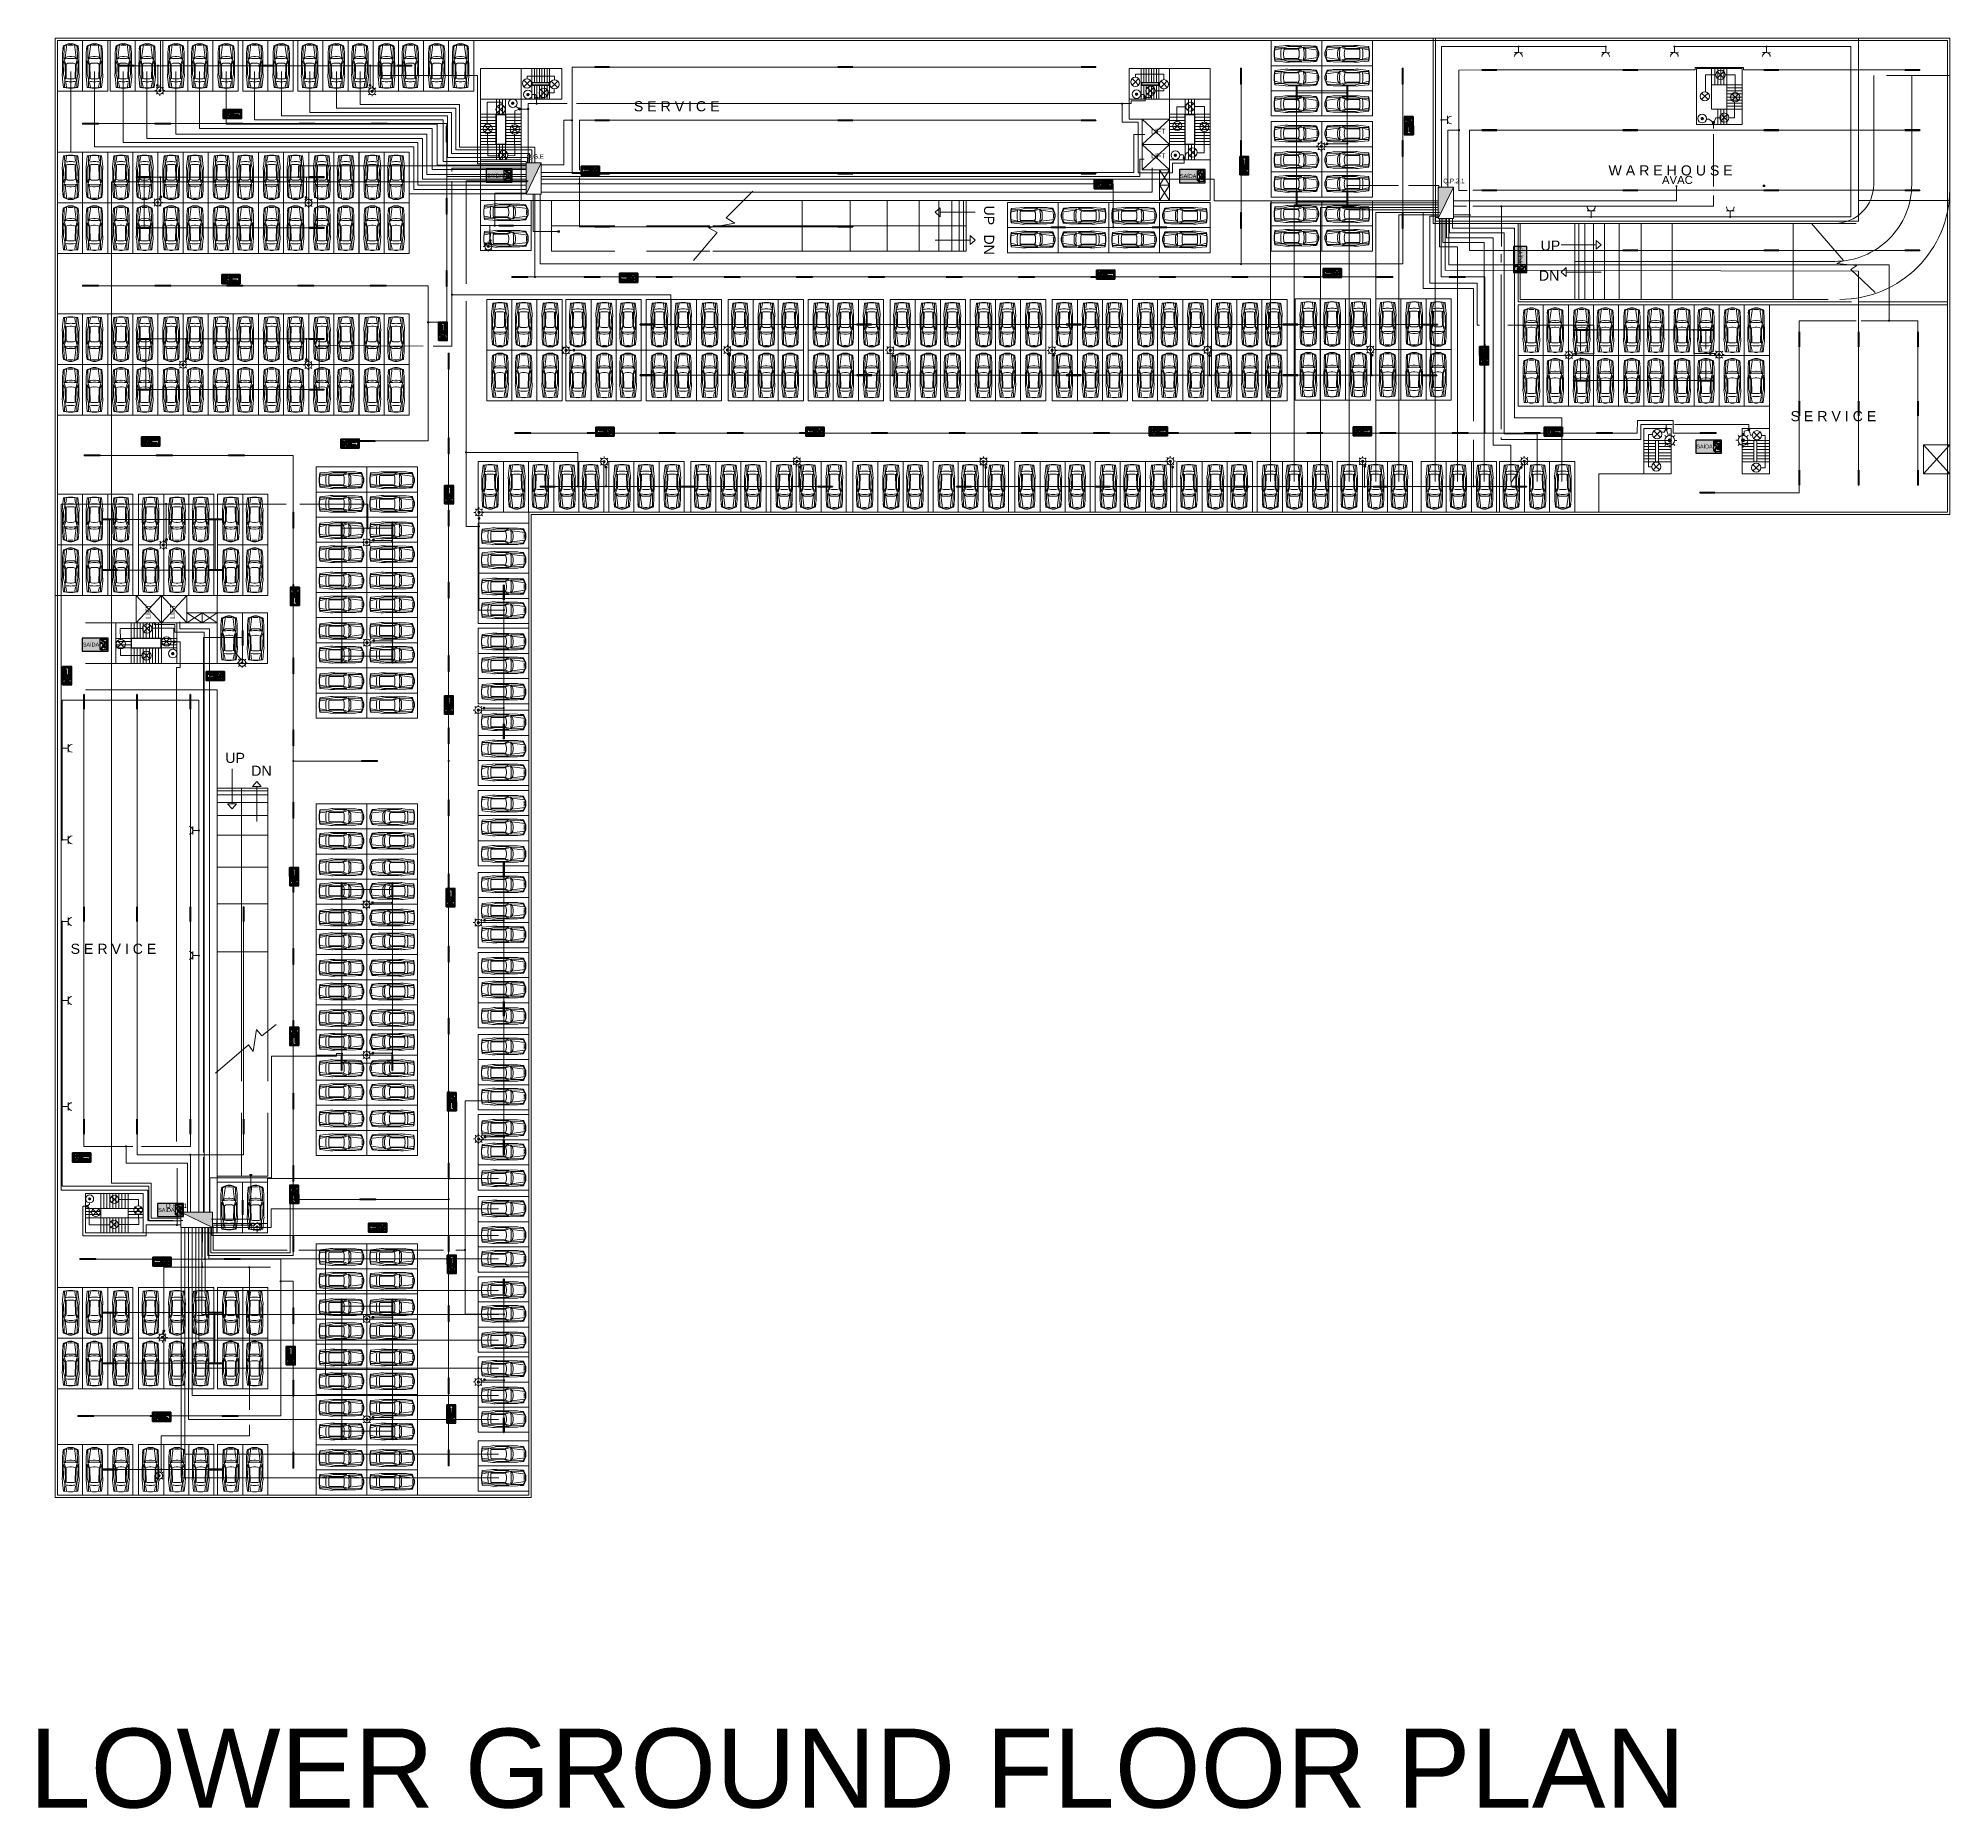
# Model space of a CAD drawing. Extents: x -17539 to 1421, y -3169 to 802964.
# Drawn here: x 48.5 to 237.1, y 19.1 to 193.9 of the extents above; entities that cross this region are included whole.
import ezdxf
from ezdxf.enums import TextEntityAlignment as Align

# ---------------------------------------------------------------- set-up
doc = ezdxf.new("R2010")
doc.units = 0
doc.header["$LTSCALE"] = 25
doc.header["$MEASUREMENT"] = 0
doc.linetypes.add('DASHED2', pattern=[0.375, 0.25, -0.125])
doc.layers.get('0').update_dxf_attribs({"lineweight": 9})
for name, color, linetype, lineweight in [('black marble', 251, 'Continuous', 5), ('Iluminação', 10, 'Continuous', 9), ('Quadros', 50, 'Continuous', 9), ('www.cadblocksfree.com', 7, 'Continuous', 9)]:
    doc.layers.add(name, color=color, linetype=linetype, lineweight=lineweight)
doc.layers.add('Simbologia de Emergência', color=6, linetype='Continuous')
doc.layers.add('Tomadas', color=3, linetype='Continuous', lineweight=9, true_color=0x00f500)
doc.styles.add('AGORA COTA', font='arial.ttf')
doc.styles.add('ROMANS', font='arial.ttf')
doc.styles.get("Standard").update_dxf_attribs({"font": 'arial.ttf'})
pattern_1 = [(45, (0, 12.16083), (-0.08838835, 0.08838835), [])]

# ---------------------------------------------------------------- blocks, each defined once
blk = doc.blocks.new('CAR')
at = {"layer": 'black marble'}
for p, q in [((857, 1946), (571, 1917)), ((618, 1881), (798, 1931)), ((862, 1922), (857, 1946)), ((1117, 1975), (862, 1922)), ((3170, 1983), (1117, 1975)), ((3317, 1887), (1965, 1906)), ((1965, 1906), (2427, 1705)), ((3348, 2000), (3170, 1983)), ((3854, 1766), (3317, 1887)), ((3795, 1965), (3583, 1995)), ((4634, 1882), (3795, 1965)), ((500, 1857), (323, 1414)), ((500, 488), (323, 931)), ((403, 1549), (351, 1378)), ((403, 796), (351, 967)), ((375, 1544), (1696, 1717)), ((375, 801), (1696, 628)), ((432, 1553), (581, 1846)), ((432, 792), (581, 499)), ((458, 1281), (479, 1430)), ((458, 1200), (459, 1173)), ((458, 1146), (459, 1173)), ((458, 1065), (479, 915)), ((857, 399), (571, 428)), ((578, 1819), (1791, 1841)), ((578, 526), (1791, 504)), ((618, 465), (798, 415)), ((862, 423), (857, 399)), ((1117, 370), (862, 423)), ((3170, 363), (1117, 370)), ((1568, 1222), (1589, 1536)), ((1568, 1258), (1572, 1173)), ((1568, 1087), (1572, 1173)), ((1568, 1123), (1589, 809)), ((1589, 1536), (1668, 1654)), ((1589, 809), (1668, 691)), ((1668, 1654), (1834, 1825)), ((1668, 691), (1834, 520)), ((1791, 1841), (2424, 1633)), ((1791, 504), (2424, 712)), ((1965, 439), (2427, 640)), ((3317, 458), (1965, 439)), ((2225, 1226), (2237, 1459)), ((2225, 1254), (2228, 1173)), ((2225, 1091), (2228, 1173)), ((2225, 1119), (2237, 886)), ((2237, 1459), (2318, 1634)), ((2237, 886), (2318, 711)), ((2424, 1633), (3692, 1609)), ((2424, 712), (3692, 737)), ((2427, 1705), (3722, 1691)), ((2427, 640), (3722, 655)), ((3348, 345), (3170, 363)), ((3854, 580), (3317, 458)), ((3795, 380), (3583, 350)), ((3722, 1691), (3998, 1746)), ((3760, 1485), (3722, 1691)), ((3760, 860), (3722, 655)), ((3722, 655), (3998, 600)), ((3764, 1230), (3760, 1485)), ((3764, 1116), (3760, 860)), ((3764, 1251), (3763, 1173)), ((3764, 1095), (3763, 1173)), ((4634, 463), (3795, 380)), ((3854, 1766), (4614, 1768)), ((3854, 580), (4614, 577)), ((4123, 1658), (4581, 1571)), ((4123, 688), (4581, 774)), ((4669, 1382), (4609, 1880)), ((4669, 963), (4609, 465)), ((4695, 1382), (4634, 1882)), ((4695, 963), (4634, 463))]:
    blk.add_line(p, q, dxfattribs=at)
blk.add_lwpolyline([(0, 2480), (5000, 2480), (5000, 0), (0, 0)], close=True, dxfattribs=at)
for centre, radius, start, end in [((580, 1835), 82.3, 95.8102, 164.66147), ((3445, 1017), 988, 81.92841, 95.62572), ((958, 1240), 658, 164.66147, 185.88651), ((958, 1105), 658, 174.11349, 195.33853), ((995, 1240), 658, 167.90524, 185.88651), ((995, 1105), 658, 174.11349, 192.09476), ((1115, 1240), 658, 176.47351, 183.52649), ((1115, 1105), 658, 176.47351, 183.52649), ((580, 510), 82.3, 195.33853, 264.1898), ((633, 1828), 54.9, 105.48617, 160.78938), ((633, 517), 54.9, 199.21062, 254.51383), ((3915, 1234), 2164, 164.13463, 181.61796), ((3915, 1112), 2164, 178.38204, 195.86537), ((3445, 1328), 988, 264.37428, 278.07159), ((1207, 1172), 2850, 0.00295, 11.60549), ((1207, 1173), 2850, 348.39451, 359.99705), ((3030, 1240), 1646, 357.64887, 4.94076), ((3030, 1105), 1646, 355.05924, 2.35113), ((3055, 1240), 1646, 357.64887, 4.94076), ((3055, 1105), 1646, 355.05924, 2.35113)]:
    blk.add_arc(centre, radius, start, end, dxfattribs=at)
blk = doc.blocks.new('Tomada')
for p, q in [((0, 0), (-0.97, 0)), ((0, 0.63), (0, 0)), ((0, 0), (0, -0.63))]:
    blk.add_line(p, q)
blk.add_arc((0.62, 0), 0.622, 90, 270)
blk = doc.blocks.new('quadro eletrico')
h = blk.add_hatch(color=256)
h.dxf.hatch_style = 1
h.paths.add_polyline_path([(1.84, -0.79), (-1.46, 0.81), (-1.46, -0.79)])
blk.add_line((-1.46, 0.81), (1.84, -0.79))
blk.add_lwpolyline([(-1.46, 0.81), (1.84, 0.81), (1.84, -0.79), (-1.46, -0.79)], close=True)
blk = doc.blocks.new('Quadro')
at = {"xscale": 0.6593095434044552, "yscale": 0.6593095434044552, "zscale": 0.6593095434044552}
blk.add_blockref('quadro eletrico', (-0.09, 0.02), dxfattribs=at)
blk = doc.blocks.new('emergencia seta')
at = {"layer": 'Simbologia de Emergência'}
h = blk.add_hatch(color=98, dxfattribs=at)
h.paths.add_polyline_path([(1, 0.3), (0.09, 0.3), (-0.81, 0.29), (-0.81, -0.61), (1, -0.61)])
h.paths.add_polyline_path([(-0.13, -0.46), (-0.2, -0.52), (-0.65, -0.52), (-0.58, -0.46), (-0.59, -0.37), (-0.64, -0.37), (-0.59, -0.29), (-0.59, -0.29), (-0.59, 0.22), (-0.13, 0.23)], flags=16)
h.paths.add_polyline_path([(-0.37, -0.17, 0.038289), (-0.37, -0.17)], flags=0)
h.paths.add_polyline_path([(0.19, -0.25), (0.19, -0.07), (0.71, -0.07), (0.6, 0.07), (0.73, 0.07), (0.91, -0.16), (0.73, -0.38), (0.6, -0.38), (0.71, -0.25)], flags=16)
h.paths.add_polyline_path([(-0.35, 0.14, -1), (-0.22, 0.14, -1)], flags=0)
h.paths.add_polyline_path([(-0.19, -0.46), (-0.26, -0.46), (-0.29, -0.52), (-0.22, -0.52)], flags=16)
h.paths.add_polyline_path([(-0.3, -0.17, -0.215507), (-0.3, -0.11), (-0.26, -0.02), (-0.2, -0.07), (-0.13, -0.07), (-0.13, -0.02), (-0.19, -0.02), (-0.28, 0.05, 0.148058), (-0.29, 0.06), (-0.47, 0.06, 0.263654), (-0.5, 0.04), (-0.55, -0.05, 1), (-0.51, -0.07), (-0.46, 0.01), (-0.4, 0.01), (-0.45, -0.13, 0.095479), (-0.46, -0.15), (-0.46, -0.29), (-0.59, -0.29), (-0.64, -0.37), (-0.41, -0.37, 0.414214), (-0.39, -0.34), (-0.39, -0.17, -0.740976), (-0.37, -0.17), (-0.24, -0.45), (-0.17, -0.45)], flags=0)
for p, q in [((-0.81, 0.29), (1, 0.3)), ((-0.81, -0.61), (-0.81, 0.29)), ((1, 0.3), (1, -0.61)), ((1, 0.3), (1, 0.3)), ((1, 0.3), (1, -0.61)), ((1, 0.3), (1, 0.3))]:
    blk.add_line(p, q, dxfattribs=at)
at = {"layer": 'Simbologia de Emergência', "color": 7, "linetype": 'ByBlock', "lineweight": -2, "true_color": 0xffffff}
for p, q in [((1, 0.3), (-0.81, 0.29)), ((-0.81, 0.29), (-0.81, -0.61)), ((-0.59, 0.22), (-0.13, 0.23)), ((-0.59, 0.22), (-0.13, 0.23)), ((-0.59, 0.22), (-0.13, 0.23)), ((-0.59, -0.29), (-0.59, 0.22)), ((-0.59, -0.29), (-0.59, 0.22)), ((-0.59, -0.29), (-0.59, 0.22)), ((-0.5, 0.04), (-0.55, -0.05)), ((-0.5, 0.04), (-0.55, -0.05)), ((-0.5, 0.04), (-0.55, -0.05)), ((-0.51, -0.07), (-0.46, 0.01)), ((-0.51, -0.07), (-0.46, 0.01)), ((-0.51, -0.07), (-0.46, 0.01)), ((-0.29, 0.06), (-0.47, 0.06)), ((-0.29, 0.06), (-0.47, 0.06)), ((-0.29, 0.06), (-0.47, 0.06)), ((-0.46, 0.01), (-0.4, 0.01)), ((-0.46, 0.01), (-0.4, 0.01)), ((-0.46, 0.01), (-0.4, 0.01)), ((-0.4, 0.01), (-0.45, -0.13)), ((-0.4, 0.01), (-0.45, -0.13)), ((-0.4, 0.01), (-0.45, -0.13)), ((-0.35, 0.14), (-0.35, 0.14)), ((-0.28, 0.05), (-0.19, -0.02)), ((-0.28, 0.05), (-0.19, -0.02)), ((-0.19, -0.02), (-0.28, 0.05)), ((-0.13, 0.23), (-0.13, -0.46)), ((0.71, -0.07), (0.6, 0.07)), ((0.73, 0.07), (0.6, 0.07)), ((0.91, -0.16), (0.73, 0.07)), ((1, -0.61), (1, 0.3)), ((1, -0.61), (1, 0.3)), ((-0.81, -0.61), (1, -0.61)), ((-0.58, -0.46), (-0.65, -0.52)), ((-0.58, -0.46), (-0.65, -0.52)), ((-0.65, -0.52), (-0.58, -0.46)), ((-0.2, -0.52), (-0.65, -0.52)), ((-0.59, -0.29), (-0.64, -0.37)), ((-0.59, -0.29), (-0.64, -0.37)), ((-0.59, -0.29), (-0.64, -0.37)), ((-0.59, -0.29), (-0.64, -0.37)), ((-0.64, -0.37), (-0.59, -0.29)), ((-0.59, -0.29), (-0.64, -0.37)), ((-0.41, -0.37), (-0.64, -0.37)), ((-0.59, -0.37), (-0.64, -0.37)), ((-0.41, -0.37), (-0.64, -0.37)), ((-0.59, -0.37), (-0.64, -0.37)), ((-0.59, -0.37), (-0.64, -0.37)), ((-0.64, -0.37), (-0.41, -0.37)), ((-0.46, -0.29), (-0.59, -0.29)), ((-0.59, -0.29), (-0.59, -0.29)), ((-0.46, -0.29), (-0.59, -0.29)), ((-0.59, -0.29), (-0.59, -0.29)), ((-0.59, -0.29), (-0.59, -0.29)), ((-0.46, -0.29), (-0.59, -0.29)), ((-0.58, -0.46), (-0.59, -0.37)), ((-0.58, -0.46), (-0.59, -0.37)), ((-0.58, -0.46), (-0.59, -0.37)), ((-0.46, -0.15), (-0.46, -0.29)), ((-0.46, -0.15), (-0.46, -0.29)), ((-0.46, -0.15), (-0.46, -0.29)), ((-0.39, -0.17), (-0.39, -0.34)), ((-0.39, -0.17), (-0.39, -0.34)), ((-0.39, -0.34), (-0.39, -0.17)), ((-0.37, -0.17), (-0.24, -0.45)), ((-0.37, -0.17), (-0.24, -0.45)), ((-0.37, -0.17), (-0.37, -0.17)), ((-0.37, -0.17), (-0.37, -0.17)), ((-0.37, -0.17), (-0.24, -0.45)), ((-0.26, -0.02), (-0.3, -0.11)), ((-0.26, -0.02), (-0.3, -0.11)), ((-0.3, -0.11), (-0.26, -0.02)), ((-0.3, -0.17), (-0.17, -0.45)), ((-0.3, -0.17), (-0.17, -0.45)), ((-0.17, -0.45), (-0.3, -0.17)), ((-0.29, -0.52), (-0.26, -0.46)), ((-0.29, -0.52), (-0.26, -0.46)), ((-0.26, -0.46), (-0.29, -0.52)), ((-0.29, -0.52), (-0.22, -0.52)), ((-0.26, -0.02), (-0.2, -0.07)), ((-0.26, -0.02), (-0.2, -0.07)), ((-0.26, -0.02), (-0.2, -0.07)), ((-0.26, -0.02), (-0.26, -0.02)), ((-0.19, -0.46), (-0.26, -0.46)), ((-0.19, -0.46), (-0.26, -0.46)), ((-0.19, -0.46), (-0.26, -0.46)), ((-0.17, -0.45), (-0.24, -0.45)), ((-0.17, -0.45), (-0.24, -0.45)), ((-0.24, -0.45), (-0.17, -0.45)), ((-0.22, -0.52), (-0.19, -0.46)), ((-0.22, -0.52), (-0.19, -0.46)), ((-0.22, -0.52), (-0.19, -0.46)), ((-0.2, -0.07), (-0.13, -0.07)), ((-0.2, -0.07), (-0.13, -0.07)), ((-0.2, -0.07), (-0.13, -0.07)), ((-0.13, -0.46), (-0.2, -0.52)), ((-0.13, -0.46), (-0.2, -0.52)), ((-0.13, -0.46), (-0.2, -0.52)), ((-0.19, -0.02), (-0.13, -0.02)), ((-0.19, -0.02), (-0.13, -0.02)), ((-0.13, -0.02), (-0.19, -0.02)), ((-0.19, -0.46), (-0.19, -0.46)), ((-0.13, -0.07), (-0.13, -0.02)), ((-0.13, -0.46), (-0.13, -0.46)), ((0.71, -0.07), (0.19, -0.07)), ((0.19, -0.07), (0.19, -0.25)), ((0.71, -0.25), (0.19, -0.25)), ((0.71, -0.25), (0.6, -0.38)), ((0.73, -0.38), (0.6, -0.38)), ((0.91, -0.16), (0.73, -0.38))]:
    blk.add_line(p, q, dxfattribs=at)
blk.add_circle((-0.28, 0.14), 0.0645, dxfattribs=at)
blk.add_circle((-0.28, 0.14), 0.0645, dxfattribs=at)
for centre, radius, start, end in [((-0.47, 0.03), 0.0296, 90.1318, 149.2124), ((-0.47, 0.03), 0.0296, 90.1318, 149.2123), ((-0.47, 0.03), 0.0296, 90.1318, 149.2123), ((-0.28, 0.14), 0.0645, 0.1318, 180.1318), ((-0.28, 0.14), 0.0645, 180.1318, 0.1318), ((-0.29, 0.03), 0.0296, 56.444, 90.1318), ((-0.29, 0.03), 0.0296, 56.4442, 90.1318), ((-0.29, 0.03), 0.0296, 56.4442, 90.1318), ((-0.53, -0.06), 0.024, 149.2124, 329.2124), ((-0.53, -0.06), 0.024, 149.2123, 329.2123), ((-0.53, -0.06), 0.024, 149.2123, 329.2123), ((-0.39, -0.15), 0.0726, 158.3161, 180.1318), ((-0.39, -0.15), 0.0726, 158.3158, 180.1318), ((-0.39, -0.15), 0.0726, 158.3158, 180.1318), ((-0.41, -0.34), 0.0227, 270.1318, 0.1318), ((-0.41, -0.34), 0.0227, 270.1318, 0.1318), ((-0.41, -0.34), 0.0227, 270.1318, 0.1318), ((-0.38, -0.17), 0.00779, 21.0343, 167.1846), ((-0.38, -0.17), 0.00779, 21.0343, 167.1846), ((-0.38, -0.17), 0.00779, 21.0343, 167.1846), ((-0.38, -0.17), 0.00779, 21.0343, 29.8052), ((-0.23, -0.14), 0.0726, 156.7728, 205.4198), ((-0.23, -0.14), 0.0726, 156.7731, 205.4198), ((-0.23, -0.14), 0.0726, 156.7731, 205.4198)]:
    blk.add_arc(centre, radius, start, end, dxfattribs=at)
blk = doc.blocks.new('emergencia saida')
at = {"layer": 'Simbologia de Emergência'}
h = blk.add_hatch(color=98, dxfattribs=at)
h.paths.add_polyline_path([(-0.1, 0.17), (-0.1, 1.06), (-1.87, 1.06), (-1.87, 0.17)])
h.paths.add_polyline_path([(-0.64, 0.32), (-0.64, 0.99), (-0.19, 0.99), (-0.19, 0.49), (-0.18, 0.49), (-0.14, 0.41), (-0.19, 0.41), (-0.19, 0.32), (-0.13, 0.26), (-0.57, 0.26)], flags=16)
h.paths.add_polyline_path([(-0.55, 0.91, -1), (-0.43, 0.91, -1)], flags=0)
h.paths.add_polyline_path([(-0.58, 0.32), (-0.51, 0.32), (-0.48, 0.26), (-0.55, 0.26)], flags=0)
h.paths.add_polyline_path([(-0.47, 0.6, 0.215507), (-0.47, 0.66), (-0.51, 0.75), (-0.57, 0.7), (-0.64, 0.7), (-0.64, 0.75), (-0.58, 0.75), (-0.5, 0.82, -0.204141), (-0.48, 0.83), (-0.3, 0.83, -0.263654), (-0.28, 0.81), (-0.23, 0.72, -1), (-0.27, 0.7), (-0.32, 0.78), (-0.38, 0.78), (-0.32, 0.64, -0.095479), (-0.32, 0.62), (-0.32, 0.48), (-0.19, 0.48), (-0.14, 0.41), (-0.37, 0.41, -0.414214), (-0.39, 0.43), (-0.39, 0.6, 0.740976), (-0.4, 0.6), (-0.53, 0.33), (-0.6, 0.33)], flags=0)
for p, q in [((-1.87, 0.17), (-0.1, 0.17)), ((-0.19, 0.99), (-0.64, 0.99)), ((-0.58, 0.75), (-0.64, 0.75)), ((-0.57, 0.7), (-0.64, 0.7)), ((-0.64, 0.32), (-0.57, 0.26)), ((-0.47, 0.6), (-0.6, 0.33)), ((-0.6, 0.33), (-0.53, 0.33)), ((-0.5, 0.82), (-0.58, 0.75)), ((-0.55, 0.26), (-0.58, 0.32)), ((-0.58, 0.32), (-0.51, 0.32)), ((-0.51, 0.75), (-0.57, 0.7)), ((-0.4, 0.6), (-0.53, 0.33)), ((-0.51, 0.75), (-0.47, 0.66)), ((-0.48, 0.26), (-0.51, 0.32)), ((-0.48, 0.83), (-0.3, 0.83)), ((-0.39, 0.6), (-0.39, 0.43)), ((-0.32, 0.78), (-0.38, 0.78)), ((-0.38, 0.78), (-0.32, 0.64)), ((-0.37, 0.41), (-0.14, 0.41)), ((-0.27, 0.7), (-0.32, 0.78)), ((-0.32, 0.62), (-0.32, 0.48)), ((-0.32, 0.48), (-0.19, 0.48)), ((-0.28, 0.81), (-0.23, 0.72)), ((-0.19, 0.49), (-0.19, 0.99)), ((-0.19, 0.49), (-0.18, 0.49)), ((-0.19, 0.48), (-0.14, 0.41)), ((-0.19, 0.32), (-0.19, 0.41)), ((-0.19, 0.41), (-0.14, 0.41)), ((-0.19, 0.32), (-0.13, 0.26)), ((-0.18, 0.49), (-0.14, 0.41)), ((-0.1, 0.17), (-0.1, 1.06))]:
    blk.add_line(p, q, dxfattribs=at)
at = {"layer": 'Simbologia de Emergência', "color": 7, "true_color": 0xffffff}
for points in [[(-0.1, 1.06), (-1.87, 1.06), (-1.87, 0.17), (-0.1, 0.17), (-0.1, 1.06)], [(-0.64, 0.32), (-0.64, 0.99), (-0.19, 0.99), (-0.19, 0.49), (-0.18, 0.49), (-0.14, 0.41), (-0.19, 0.41), (-0.19, 0.32), (-0.13, 0.26), (-0.57, 0.26), (-0.64, 0.32)], [(-0.51, 0.32), (-0.58, 0.32), (-0.55, 0.26), (-0.48, 0.26), (-0.51, 0.32)]]:
    blk.add_lwpolyline(points, close=True, dxfattribs=at)
for points in [[(-0.4, 0.6, -0.740976), (-0.39, 0.6), (-0.39, 0.43, 0.414214), (-0.37, 0.41), (-0.14, 0.41), (-0.19, 0.48), (-0.32, 0.48), (-0.32, 0.62, 0.095479), (-0.32, 0.64), (-0.38, 0.78), (-0.32, 0.78), (-0.27, 0.7, 1), (-0.23, 0.72), (-0.28, 0.81, 0.263654), (-0.3, 0.83), (-0.48, 0.83, 0.148058), (-0.5, 0.82), (-0.58, 0.75), (-0.64, 0.75), (-0.64, 0.7), (-0.57, 0.7), (-0.51, 0.75), (-0.47, 0.66, -0.215507), (-0.47, 0.6), (-0.6, 0.33), (-0.53, 0.33), (-0.4, 0.6, -0.740976)], [(-0.55, 0.91, -1), (-0.43, 0.91, -1), (-0.55, 0.91, -1)]]:
    blk.add_lwpolyline(points, format="xyb", close=True, dxfattribs=at)
at = {"layer": 'Simbologia de Emergência'}
blk.add_lwpolyline([(-0.4, 0.6, -0.038289), (-0.4, 0.6), (-0.4, 0.6, -0.038289)], format="xyb", close=True, dxfattribs=at)
blk.add_circle((-0.49, 0.91), 0.0631, dxfattribs=at)
for centre, radius, start, end in [((-0.48, 0.8), 0.029, 89.9965, 123.6843), ((-0.54, 0.63), 0.071, 334.7085, 23.3555), ((-0.4, 0.6), 0.00762, 12.9437, 159.094), ((-0.37, 0.43), 0.0222, 179.9965, 269.9965), ((-0.39, 0.62), 0.071, 359.9965, 21.8123), ((-0.3, 0.8), 0.029, 30.9159, 89.9965), ((-0.25, 0.71), 0.0234, 210.9159, 30.9159)]:
    blk.add_arc(centre, radius, start, end, dxfattribs=at)
at = {"layer": 'Simbologia de Emergência', "color": 0, "style": 'AGORA COTA'}
blk.add_text('SAÍDA', height=0.266, rotation=359.9965, dxfattribs=at).set_placement((-1.27, 0.49), align=Align.CENTER)
blk = doc.blocks.new('Caixa de Derivação')
at = {"layer": 'Iluminação'}
h = blk.add_hatch(color=256, dxfattribs=at)
h.dxf.hatch_style = 1
h.paths.add_polyline_path([(0.05, 0.05), (-0.05, 0.05), (-0.05, -0.05), (0.05, -0.05)])
blk.add_lwpolyline([(-0.05, 0.05), (0.05, 0.05), (0.05, -0.05), (-0.05, -0.05)], close=True, dxfattribs=at)
blk = doc.blocks.new('Luminárias 3')
at = {"layer": 'Iluminação'}
blk.add_line((0.03, 0.02), (1.55, 0.02), dxfattribs=at)
blk.add_lwpolyline([(0, 0.1), (1.58, 0.1), (1.58, 0), (0, 0)], close=True, dxfattribs=at)
blk = doc.blocks.new('Luminária 4')
at = {"layer": 'Iluminação', "lineweight": 40}
for p, q in [((0.73, 0.04), (-0.73, 0.04)), ((-0.73, 0.04), (-0.73, 0)), ((-0.73, 0), (0.73, 0)), ((0.73, 0), (0.73, 0.04))]:
    blk.add_line(p, q, dxfattribs=at)
at = {"layer": 'Iluminação', "lineweight": 30}
blk.add_line((-0.67, 0.01), (0.68, 0.01), dxfattribs=at)
blk = doc.blocks.new('Ponto de Luz')
for q in [(-0.44, 0.44), (-0.44, -0.44), (0.44, 0.44), (0.44, -0.44)]:
    blk.add_line((0, 0), q)
blk.add_circle((0, 0), 0.618)
blk = doc.blocks.new('sensor movimento')
for p, q in [((-0.48, 0), (-0.7, 0)), ((-0.7, 0), (-0.7, 0)), ((-0.34, 0.34), (-0.49, 0.49)), ((0, 0.48), (0, 0.7)), ((0.34, 0.34), (0.49, 0.49)), ((0.48, 0), (0.7, 0)), ((0.7, 0), (0.7, 0)), ((-0.34, -0.34), (-0.49, -0.5)), ((0, -0.48), (0, -0.7)), ((0, -0.7), (0, -0.51)), ((0.34, -0.34), (0.49, -0.49))]:
    blk.add_line(p, q)
for radius in [0.48, 0.159]:
    blk.add_circle((0, 0), radius)

msp = doc.modelspace()

# ---------------------------------------------------------------- hatches: boundary and pattern name
at = {"layer": 'Iluminação'}
h = msp.add_hatch(color=256, dxfattribs=at)
h.dxf.hatch_style = 1
h.paths.add_polyline_path([(60.22, 189.05, 1), (60.22, 189.34, 1)])
h = msp.add_hatch(color=256, dxfattribs=at)
h.dxf.hatch_style = 1
h.paths.add_polyline_path([(60.58, 188.68, -1), (60.35, 188.68, -1)])
h = msp.add_hatch(color=256, dxfattribs=at)
h.dxf.hatch_style = 1
h.paths.add_polyline_path([(81.21, 189.06, 1), (81.21, 189.35, 1)])
h = msp.add_hatch(color=256, dxfattribs=at)
h.dxf.hatch_style = 1
h.paths.add_polyline_path([(81.53, 188.62, -1), (81.3, 188.62, -1)])
h = msp.add_hatch(color=256, dxfattribs=at)
h.dxf.hatch_style = 1
h.paths.add_polyline_path([(95.47, 187.44, 1), (95.13, 187.44, 1)])
h = msp.add_hatch(color=256, dxfattribs=at)
h.dxf.hatch_style = 1
h.paths.add_polyline_path([(96.12, 186.87, 1), (95.81, 186.87, 1)])
h = msp.add_hatch(color=256, dxfattribs=at)
h.dxf.hatch_style = 1
h.paths.add_polyline_path([(96.97, 188.29, 1), (96.63, 188.29, 1)])
h = msp.add_hatch(color=256, dxfattribs=at)
h.dxf.hatch_style = 1
h.paths.add_polyline_path([(97.81, 187.97, 1), (97.49, 187.97, 1)])
h = msp.add_hatch(color=256, dxfattribs=at)
h.dxf.hatch_style = 1
h.paths.add_polyline_path([(157.03, 188.33, 1), (156.7, 188.33, 1)])
h = msp.add_hatch(color=256, dxfattribs=at)
h.dxf.hatch_style = 1
h.paths.add_polyline_path([(157.88, 188.03, 1), (157.56, 188.03, 1)])
h = msp.add_hatch(color=256, dxfattribs=at)
h.dxf.hatch_style = 1
h.paths.add_polyline_path([(212.87, 185.92, 1), (212.53, 185.92, 1)])
h = msp.add_hatch(color=256, dxfattribs=at)
h.dxf.hatch_style = 1
h.paths.add_polyline_path([(213.97, 185.52, 1), (213.63, 185.52, 1)])
h = msp.add_hatch(color=256, dxfattribs=at)
h.dxf.hatch_style = 1
h.paths.add_polyline_path([(175.21, 183.19, -1), (174.98, 183.19, -1)])
h = msp.add_hatch(color=256, dxfattribs=at)
h.dxf.hatch_style = 1
h.paths.add_polyline_path([(175.67, 183.29, 1), (175.67, 183.58, 1)])
h = msp.add_hatch(color=256, dxfattribs=at)
h.dxf.hatch_style = 1
h.paths.add_polyline_path([(160.87, 182.31, 1), (160.53, 182.31, 1)])
h = msp.add_hatch(color=256, dxfattribs=at)
h.dxf.hatch_style = 1
h.paths.add_polyline_path([(161.73, 182.04, 1), (161.41, 182.04, 1)])
h = msp.add_hatch(color=256, dxfattribs=at)
h.dxf.hatch_style = 1
h.paths.add_polyline_path([(60.37, 177.64, -1), (60.15, 177.64, -1)])
h = msp.add_hatch(color=256, dxfattribs=at)
h.dxf.hatch_style = 1
h.paths.add_polyline_path([(60.57, 178.05, 1), (60.57, 178.34, 1)])
h = msp.add_hatch(color=256, dxfattribs=at)
h.dxf.hatch_style = 1
h.paths.add_polyline_path([(74.9, 177.99, 1), (74.9, 178.28, 1)])
h = msp.add_hatch(color=256, dxfattribs=at)
h.dxf.hatch_style = 1
h.paths.add_polyline_path([(75.26, 177.61, -1), (75.03, 177.61, -1)])
h = msp.add_hatch(color=256, dxfattribs=at)
h.dxf.hatch_style = 1
h.paths.add_polyline_path([(93.08, 173.75, 1), (93.08, 174.04, 1)])
h = msp.add_hatch(dxfattribs=at)
h.set_pattern_fill('ANSI31', color=256)
h.set_pattern_definition([(45, (0.00516, 0.00511), (-0.08838835, 0.08838835), [])])
h.paths.add_polyline_path([(154.56, 175.21), (154.54, 175.21), (154.54, 175.19), (154.56, 175.19)])
h.paths.add_polyline_path([(154.58, 175.21), (154.56, 175.21), (154.56, 175.19), (154.58, 175.19)])
h.paths.add_polyline_path([(154.58, 175.19), (154.56, 175.19), (154.54, 175.19), (154.54, 175.16), (154.58, 175.16)])
h = msp.add_hatch(color=256, dxfattribs=at)
h.dxf.hatch_style = 1
h.paths.add_polyline_path([(92.99, 173.3, -1), (92.76, 173.3, -1)])
h = msp.add_hatch(color=256, dxfattribs=at)
h.dxf.hatch_style = 1
h.paths.add_polyline_path([(63.08, 162.06, 1), (63.08, 162.35, 1)])
h = msp.add_hatch(color=256, dxfattribs=at)
h.dxf.hatch_style = 1
h.paths.add_polyline_path([(74.92, 162.01, 1), (74.92, 162.3, 1)])
h = msp.add_hatch(color=256, dxfattribs=at)
h.dxf.hatch_style = 1
h.paths.add_polyline_path([(100.67, 163.04, -1), (100.45, 163.04, -1)])
h = msp.add_hatch(color=256, dxfattribs=at)
h.dxf.hatch_style = 1
h.paths.add_polyline_path([(101.34, 162.92, 1), (101.34, 163.21, 1)])
h = msp.add_hatch(color=256, dxfattribs=at)
h.dxf.hatch_style = 1
h.paths.add_polyline_path([(116.6, 163.09, -1), (116.37, 163.09, -1)])
h = msp.add_hatch(color=256, dxfattribs=at)
h.dxf.hatch_style = 1
h.paths.add_polyline_path([(116.71, 162.44, 1), (116.71, 162.73, 1)])
h = msp.add_hatch(color=256, dxfattribs=at)
h.dxf.hatch_style = 1
h.paths.add_polyline_path([(132.68, 163.06, -1), (132.45, 163.06, -1)])
h = msp.add_hatch(color=256, dxfattribs=at)
h.dxf.hatch_style = 1
h.paths.add_polyline_path([(132.8, 162.36, 1), (132.8, 162.66, 1)])
h = msp.add_hatch(color=256, dxfattribs=at)
h.dxf.hatch_style = 1
h.paths.add_polyline_path([(148.64, 163.05, -1), (148.41, 163.05, -1)])
h = msp.add_hatch(color=256, dxfattribs=at)
h.dxf.hatch_style = 1
h.paths.add_polyline_path([(148.71, 162.42, 1), (148.71, 162.71, 1)])
h = msp.add_hatch(color=256, dxfattribs=at)
h.dxf.hatch_style = 1
h.paths.add_polyline_path([(163.98, 163.1, -1), (163.75, 163.1, -1)])
h = msp.add_hatch(color=256, dxfattribs=at)
h.dxf.hatch_style = 1
h.paths.add_polyline_path([(164.09, 162.38, 1), (164.09, 162.67, 1)])
h = msp.add_hatch(color=256, dxfattribs=at)
h.dxf.hatch_style = 1
h.paths.add_polyline_path([(180.04, 163.12, -1), (179.81, 163.12, -1)])
h = msp.add_hatch(color=256, dxfattribs=at)
h.dxf.hatch_style = 1
h.paths.add_polyline_path([(180.12, 162.43, 1), (180.12, 162.72, 1)])
h = msp.add_hatch(color=256, dxfattribs=at)
h.dxf.hatch_style = 1
h.paths.add_polyline_path([(199.66, 162.58, -1), (199.44, 162.58, -1)])
h = msp.add_hatch(color=256, dxfattribs=at)
h.dxf.hatch_style = 1
h.paths.add_polyline_path([(200.22, 162.57, 1), (200.22, 162.87, 1)])
h = msp.add_hatch(color=256, dxfattribs=at)
h.dxf.hatch_style = 1
h.paths.add_polyline_path([(213.5, 162.6, 1), (213.5, 162.89, 1)])
h = msp.add_hatch(color=256, dxfattribs=at)
h.dxf.hatch_style = 1
h.paths.add_polyline_path([(214.49, 162.63, -1), (214.26, 162.63, -1)])
h = msp.add_hatch(color=256, dxfattribs=at)
h.dxf.hatch_style = 1
h.paths.add_polyline_path([(62.87, 161.64, -1), (62.64, 161.64, -1)])
h = msp.add_hatch(color=256, dxfattribs=at)
h.dxf.hatch_style = 1
h.paths.add_polyline_path([(75.23, 161.61, -1), (75.01, 161.61, -1)])
h = msp.add_hatch(color=256, dxfattribs=at)
h.dxf.hatch_style = 1
h.paths.add_polyline_path([(208.98, 155.29, 1), (209.3, 155.29, 1)])
h = msp.add_hatch(color=256, dxfattribs=at)
h.dxf.hatch_style = 1
h.paths.add_polyline_path([(217.15, 155.21, 1), (217.46, 155.21, 1)])
h = msp.add_hatch(color=256, dxfattribs=at)
h.dxf.hatch_style = 1
h.paths.add_polyline_path([(209.34, 154.16, 1), (209.66, 154.16, 1)])
h = msp.add_hatch(color=256, dxfattribs=at)
h.dxf.hatch_style = 1
h.paths.add_polyline_path([(216.89, 154.17, 1), (216.57, 154.17, 1)])
h = msp.add_hatch(color=256, dxfattribs=at)
h.dxf.hatch_style = 1
h.paths.add_polyline_path([(104.44, 152.07, -1), (104.21, 152.07, -1)])
h = msp.add_hatch(color=256, dxfattribs=at)
h.dxf.hatch_style = 1
h.paths.add_polyline_path([(104.51, 151.37, 1), (104.51, 151.66, 1)])
h = msp.add_hatch(color=256, dxfattribs=at)
h.dxf.hatch_style = 1
h.paths.add_polyline_path([(123.45, 152.09, -1), (123.22, 152.09, -1)])
h = msp.add_hatch(color=256, dxfattribs=at)
h.dxf.hatch_style = 1
h.paths.add_polyline_path([(123.6, 151.38, 1), (123.6, 151.67, 1)])
h = msp.add_hatch(color=256, dxfattribs=at)
h.dxf.hatch_style = 1
h.paths.add_polyline_path([(141.87, 152.08, -1), (141.64, 152.08, -1)])
h = msp.add_hatch(color=256, dxfattribs=at)
h.dxf.hatch_style = 1
h.paths.add_polyline_path([(141.99, 151.36, 1), (141.99, 151.65, 1)])
h = msp.add_hatch(color=256, dxfattribs=at)
h.dxf.hatch_style = 1
h.paths.add_polyline_path([(160.32, 152.11, -1), (160.09, 152.11, -1)])
h = msp.add_hatch(color=256, dxfattribs=at)
h.dxf.hatch_style = 1
h.paths.add_polyline_path([(160.43, 151.38, 1), (160.43, 151.67, 1)])
h = msp.add_hatch(color=256, dxfattribs=at)
h.dxf.hatch_style = 1
h.paths.add_polyline_path([(179.3, 152.09, -1), (179.07, 152.09, -1)])
h = msp.add_hatch(color=256, dxfattribs=at)
h.dxf.hatch_style = 1
h.paths.add_polyline_path([(179.4, 151.47, 1), (179.4, 151.77, 1)])
h = msp.add_hatch(color=256, dxfattribs=at)
h.dxf.hatch_style = 1
h.paths.add_polyline_path([(194.83, 151.35, 1), (194.82, 151.64, 1)])
h = msp.add_hatch(color=256, dxfattribs=at)
h.dxf.hatch_style = 1
h.paths.add_polyline_path([(195.25, 152.11, -1), (195.02, 152.11, -1)])
h = msp.add_hatch(color=256, dxfattribs=at)
h.dxf.hatch_style = 1
h.paths.add_polyline_path([(92.07, 147.06, -1), (91.84, 147.06, -1)])
h = msp.add_hatch(color=256, dxfattribs=at)
h.dxf.hatch_style = 1
h.paths.add_polyline_path([(91.97, 146.32, 1), (91.97, 146.61, 1)])
h = msp.add_hatch(color=256, dxfattribs=at)
h.dxf.hatch_style = 1
h.paths.add_polyline_path([(60.93, 143.85, -1), (60.71, 143.85, -1)])
h = msp.add_hatch(color=256, dxfattribs=at)
h.dxf.hatch_style = 1
h.paths.add_polyline_path([(61.13, 144.24, 1), (61.13, 144.53, 1)])
h = msp.add_hatch(color=256, dxfattribs=at)
h.dxf.hatch_style = 1
h.paths.add_polyline_path([(81, 144.1, -1), (80.77, 144.1, -1)])
h = msp.add_hatch(color=256, dxfattribs=at)
h.dxf.hatch_style = 1
h.paths.add_polyline_path([(81.55, 144.18, 1), (81.55, 144.48, 1)])
h = msp.add_hatch(color=256, dxfattribs=at)
h.dxf.hatch_style = 1
h.paths.add_polyline_path([(61.88, 134.12, 1), (61.88, 134.44, 1)])
h = msp.add_hatch(color=256, dxfattribs=at)
h.dxf.hatch_style = 1
h.paths.add_polyline_path([(81.03, 134.19, -1), (80.8, 134.19, -1)])
h = msp.add_hatch(color=256, dxfattribs=at)
h.dxf.hatch_style = 1
h.paths.add_polyline_path([(81.58, 134.26, 1), (81.58, 134.55, 1)])
h = msp.add_hatch(color=256, dxfattribs=at)
h.dxf.hatch_style = 1
h.paths.add_polyline_path([(61.75, 132.95, 1), (61.74, 133.29, 1)])
h = msp.add_hatch(color=256, dxfattribs=at)
h.dxf.hatch_style = 1
h.paths.add_polyline_path([(68.71, 132.21, -1), (68.48, 132.21, -1)])
h = msp.add_hatch(color=256, dxfattribs=at)
h.dxf.hatch_style = 1
h.paths.add_polyline_path([(92.02, 127.55, -1), (91.79, 127.55, -1)])
h = msp.add_hatch(color=256, dxfattribs=at)
h.dxf.hatch_style = 1
h.paths.add_polyline_path([(92.46, 127.61, 1), (92.46, 127.9, 1)])
h = msp.add_hatch(color=256, dxfattribs=at)
h.dxf.hatch_style = 1
h.paths.add_polyline_path([(80.97, 108.36, -1), (80.74, 108.36, -1)])
h = msp.add_hatch(color=256, dxfattribs=at)
h.dxf.hatch_style = 1
h.paths.add_polyline_path([(81.46, 108.4, 1), (81.46, 108.69, 1)])
h = msp.add_hatch(color=256, dxfattribs=at)
h.dxf.hatch_style = 1
h.paths.add_polyline_path([(92.02, 106.58, -1), (91.79, 106.58, -1)])
h = msp.add_hatch(color=256, dxfattribs=at)
h.dxf.hatch_style = 1
h.paths.add_polyline_path([(92.52, 106.65, 1), (92.52, 106.94, 1)])
h = msp.add_hatch(color=256, dxfattribs=at)
h.dxf.hatch_style = 1
h.paths.add_polyline_path([(81, 93.51, -1), (80.77, 93.51, -1)])
h = msp.add_hatch(color=256, dxfattribs=at)
h.dxf.hatch_style = 1
h.paths.add_polyline_path([(81.5, 93.55, 1), (81.5, 93.85, 1)])
h = msp.add_hatch(color=256, dxfattribs=at)
h.dxf.hatch_style = 1
h.paths.add_polyline_path([(92.04, 85.23, -1), (91.82, 85.23, -1)])
h = msp.add_hatch(color=256, dxfattribs=at)
h.dxf.hatch_style = 1
h.paths.add_polyline_path([(92.58, 85.27, 1), (92.58, 85.56, 1)])
h = msp.add_hatch(color=256, dxfattribs=at)
h.dxf.hatch_style = 1
h.paths.add_polyline_path([(53.54, 79.46, 1), (53.54, 79.15, 1)])
h = msp.add_hatch(color=256, dxfattribs=at)
h.dxf.hatch_style = 1
h.paths.add_polyline_path([(53.3, 78.73, 1), (53.3, 78.44, 1)])
h = msp.add_hatch(color=256, dxfattribs=at)
h.dxf.hatch_style = 1
h.paths.add_polyline_path([(69.45, 76.59, 1), (69.45, 76.88, 1)])
h = msp.add_hatch(color=256, dxfattribs=at)
h.dxf.hatch_style = 1
h.paths.add_polyline_path([(70.17, 76.52, -1), (69.94, 76.52, -1)])
h = msp.add_hatch(color=256, dxfattribs=at)
h.dxf.hatch_style = 1
h.paths.add_polyline_path([(61.02, 66.27, 1), (60.72, 66.27, 1)])
h = msp.add_hatch(color=256, dxfattribs=at)
h.dxf.hatch_style = 1
h.paths.add_polyline_path([(81.01, 67.44, -1), (80.78, 67.44, -1)])
h = msp.add_hatch(color=256, dxfattribs=at)
h.dxf.hatch_style = 1
h.paths.add_polyline_path([(81.5, 67.48, 1), (81.5, 67.78, 1)])
h = msp.add_hatch(color=256, dxfattribs=at)
h.dxf.hatch_style = 1
h.paths.add_polyline_path([(60.83, 65.63, -1), (60.61, 65.63, -1)])
h = msp.add_hatch(color=256, dxfattribs=at)
h.dxf.hatch_style = 1
h.paths.add_polyline_path([(92.02, 61.24, -1), (91.8, 61.24, -1)])
h = msp.add_hatch(color=256, dxfattribs=at)
h.dxf.hatch_style = 1
h.paths.add_polyline_path([(92.51, 61.31, 1), (92.51, 61.6, 1)])
h = msp.add_hatch(color=256, dxfattribs=at)
h.dxf.hatch_style = 1
h.paths.add_polyline_path([(81.02, 57.56, -1), (80.79, 57.56, -1)])
h = msp.add_hatch(color=256, dxfattribs=at)
h.dxf.hatch_style = 1
h.paths.add_polyline_path([(81.52, 57.59, 1), (81.52, 57.89, 1)])
h = msp.add_hatch(color=256, dxfattribs=at)
h.dxf.hatch_style = 1
h.paths.add_polyline_path([(60.52, 51.98, -1), (60.29, 51.98, -1)])
h = msp.add_hatch(color=256, dxfattribs=at)
h.dxf.hatch_style = 1
h.paths.add_polyline_path([(60.68, 52.44, 1), (60.53, 52.44, 1)])
at = {"layer": 'Quadros', "true_color": 0xffffff}
h = msp.add_hatch(color=7, dxfattribs=at)
h.dxf.hatch_style = 1
h.paths.add_polyline_path([(96.62, 178.48), (98.11, 181.57), (96.62, 181.57)])
h = msp.add_hatch(color=7, dxfattribs=at)
h.dxf.hatch_style = 1
h.paths.add_polyline_path([(188.15, 179.17), (186.65, 179.17), (186.65, 176.07)])
h = msp.add_hatch(color=7, dxfattribs=at)
h.dxf.hatch_style = 1
h.paths.add_polyline_path([(62.56, 77.99), (65.65, 76.49), (65.65, 77.99)])
at = {"layer": 'Tomadas'}
h = msp.add_hatch(color=256, dxfattribs=at)
h.dxf.hatch_style = 1
h.paths.add_polyline_path([(186.98, 185.83, 0.540943), (186.91, 185.79, 0.540943), (186.98, 185.75)])
h.paths.add_polyline_path([(187, 185.79), (186.98, 185.79), (186.98, 185.75, 0.295829)])
h.paths.add_polyline_path([(186.98, 185.83), (186.98, 185.79), (187, 185.79, 0.299986)])
h.paths.add_polyline_path([(194.62, 193.03, 0.050121), (194.62, 193.04), (194.53, 193.04, 0.050121), (194.53, 193.03, 1)])
h.paths.add_polyline_path([(194.53, 193.04), (194.62, 193.04, 0.817365)])
h.paths.add_polyline_path([(203.14, 193.03, 1), (203.23, 193.03, 1)])
h.paths.add_polyline_path([(210.01, 193.03), (209.96, 193.03), (209.96, 192.98, 0.416452)])
h.paths.add_polyline_path([(209.92, 193.03, 0.411979), (209.96, 192.98), (209.96, 193.03), (210.01, 193.03, 1)])
h.paths.add_polyline_path([(219.09, 193.03), (219.05, 193.03), (219.05, 192.98, 0.416452)])
h.paths.add_polyline_path([(219.05, 193.03), (219, 193.03, 0.411979), (219.05, 192.98)])
h.paths.add_polyline_path([(219, 193.03), (219.09, 193.03, 1)])
h.paths.add_polyline_path([(215.47, 176.26, 0.414214), (215.43, 176.22), (215.47, 176.22)])
h.paths.add_polyline_path([(215.47, 176.26), (215.47, 176.22), (215.52, 176.22, 0.414214)])
h.paths.add_polyline_path([(215.52, 176.22), (215.47, 176.22), (215.43, 176.22, 1)])
h.paths.add_polyline_path([(201.79, 176.22), (201.7, 176.22, 1)])
h.paths.add_polyline_path([(201.74, 176.26, 0.414214), (201.7, 176.22), (201.74, 176.22)])
h.paths.add_polyline_path([(201.74, 176.26), (201.74, 176.22), (201.79, 176.22, 0.414214)])
h.paths.add_polyline_path([(99.28, 174.64), (106.86, 174.64), (106.86, 173.96), (99.28, 173.96)], flags=25)
h.paths.add_polyline_path([(68.49, 82.64), (76.07, 82.64), (76.07, 81.95), (68.49, 81.95)], flags=25)
h.paths.add_polyline_path([(187.03, 180.1), (189.32, 180.1), (189.32, 179.39), (187.03, 179.39)], flags=9)
h.paths.add_polyline_path([(60.94, 78.97), (63.15, 78.97), (63.15, 78.26), (60.94, 78.26)], flags=9)
h.paths.add_polyline_path([(96.54, 182.52), (98.37, 182.52), (98.37, 181.81), (96.54, 181.81)], flags=9)
h.paths.add_polyline_path([(99.28, 174.64), (106.86, 174.64), (106.86, 173.96), (99.28, 173.96)], flags=25)
h.paths.add_polyline_path([(68.49, 82.64), (76.07, 82.64), (76.07, 81.95), (68.49, 81.95)], flags=25)
h.paths.add_polyline_path([(51.33, 103.15), (51.33, 104.82), (63.23, 104.82), (63.23, 103.15)], flags=9)
h.paths.add_polyline_path([(58.94, 136.43), (58.94, 138.04), (59.69, 138.04), (59.69, 136.43)], flags=9)
h.paths.add_polyline_path([(61.35, 136.43), (61.35, 138.04), (62.1, 138.04), (62.1, 136.43)], flags=9)
h.paths.add_polyline_path([(66.6, 121.99), (66.6, 123.66), (68.98, 123.66), (68.98, 121.99)], flags=9)
h.paths.add_polyline_path([(69.15, 120.73), (69.15, 122.4), (71.49, 122.4), (71.49, 120.73)], flags=9)
h.paths.add_polyline_path([(106.92, 186.31), (106.92, 187.98), (118.82, 187.98), (118.82, 186.31)], flags=9)
h.paths.add_polyline_path([(141.49, 174.82), (143.16, 174.82), (143.16, 172.49), (141.49, 172.49)], flags=9)
h.paths.add_polyline_path([(141.49, 177.68), (143.16, 177.68), (143.16, 175.3), (141.49, 175.3)], flags=9)
h.paths.add_polyline_path([(158.25, 185.04), (159.86, 185.04), (159.86, 184.29), (158.25, 184.29)], flags=25)
h.paths.add_polyline_path([(158.25, 182.64), (159.86, 182.64), (159.86, 181.89), (158.25, 181.89)], flags=25)
h.paths.add_polyline_path([(158.25, 185.04), (159.86, 185.04), (159.86, 184.29), (158.25, 184.29)], flags=25)
h.paths.add_polyline_path([(158.25, 182.64), (159.86, 182.64), (159.86, 181.89), (158.25, 181.89)], flags=25)
h.paths.add_polyline_path([(196.24, 169.6), (196.24, 171.26), (198.58, 171.26), (198.58, 169.6)], flags=9)
h.paths.add_polyline_path([(196.42, 172.55), (196.42, 174.22), (198.8, 174.22), (198.8, 172.55)], flags=9)
h.paths.add_polyline_path([(221.09, 155.73), (221.09, 157.4), (233, 157.4), (233, 155.73)], flags=9)
h.paths.add_polyline_path([(203.63, 179.98), (203.63, 181.64), (220.34, 181.64), (220.34, 179.98)], flags=9)
h = msp.add_hatch(color=256, dxfattribs=at)
h.dxf.hatch_style = 1
h.paths.add_polyline_path([(210.07, 179.33), (210.07, 179.17), (210.24, 179.17), (210.24, 179.33)])
h = msp.add_hatch(color=256, dxfattribs=at)
h.dxf.hatch_style = 1
h.paths.add_polyline_path([(218.7, 179.36), (218.7, 179.21), (218.87, 179.21), (218.87, 179.36)])
h = msp.add_hatch(color=256, dxfattribs=at)
h.dxf.hatch_style = 1
h.paths.add_polyline_path([(99.75, 174.86), (99.75, 174.72), (99.9, 174.72), (99.9, 174.86)])
h = msp.add_hatch(color=256, dxfattribs=at)
h.dxf.hatch_style = 1
h.paths.add_polyline_path([(99.75, 174.86), (99.75, 174.72), (99.9, 174.72), (99.9, 174.86)])
h = msp.add_hatch(color=256, dxfattribs=at)
h.dxf.hatch_style = 1
h.paths.add_polyline_path([(50.81, 106.73), (50.81, 106.68), (50.86, 106.68, 0.416452)])
h.paths.add_polyline_path([(50.81, 106.73, 0.414214), (50.77, 106.68, 0.996189), (50.86, 106.68), (50.81, 106.68)])
h.paths.add_polyline_path([(50.81, 114.8, 0.41586), (50.76, 114.75, 0.41586), (50.81, 114.7)])
h.paths.add_polyline_path([(50.86, 114.75), (50.81, 114.75), (50.81, 114.75), (50.81, 114.7, 0.41046)])
h.paths.add_polyline_path([(50.81, 114.8), (50.81, 114.75), (50.86, 114.75, 0.414681)])
h.paths.add_polyline_path([(50.81, 123.83, 0.399684), (50.77, 123.79, 0.399684), (50.81, 123.74)])
h.paths.add_polyline_path([(50.86, 123.79), (50.81, 123.79), (50.81, 123.74, 0.426636)])
h.paths.add_polyline_path([(50.81, 123.83), (50.81, 123.79), (50.86, 123.79, 0.431157)])
h.paths.add_polyline_path([(64.38, 115.67, 0.528923), (64.31, 115.71), (64.31, 115.63, 0.528923)])
h.paths.add_polyline_path([(64.31, 115.67), (64.28, 115.67, 0.310202), (64.31, 115.63)])
h.paths.add_polyline_path([(64.31, 115.71, 0.306021), (64.28, 115.67), (64.31, 115.67)])
h.paths.add_polyline_path([(64.38, 103.32, 0.528923), (64.31, 103.37), (64.31, 103.28, 0.528923)])
h.paths.add_polyline_path([(64.31, 103.37, 0.306021), (64.28, 103.32), (64.31, 103.32)])
h = msp.add_hatch(dxfattribs=at)
h.set_pattern_fill('ANSI31', color=256)
h.set_pattern_definition(pattern_1)
h.paths.add_polyline_path([(50.81, 106.73, 0.414214), (50.77, 106.68, 0.996189), (50.86, 106.68), (50.81, 106.68)])
h = msp.add_hatch(dxfattribs=at)
h.set_pattern_fill('ANSI31', color=256)
h.set_pattern_definition(pattern_1)
h.paths.add_polyline_path([(50.81, 106.73), (50.81, 106.68), (50.86, 106.68, 0.416452)])
h = msp.add_hatch(color=256, dxfattribs=at)
h.dxf.hatch_style = 1
h.paths.add_polyline_path([(64.31, 103.32), (64.28, 103.32, 0.310202), (64.31, 103.28)])
h = msp.add_hatch(color=256, dxfattribs=at)
h.dxf.hatch_style = 1
h.paths.add_polyline_path([(69.35, 81.72), (69.35, 81.54), (69.56, 81.54), (69.56, 81.72)])
h = msp.add_hatch(color=256, dxfattribs=at)
h.dxf.hatch_style = 1
h.paths.add_polyline_path([(69.35, 81.72), (69.35, 81.54), (69.56, 81.54), (69.56, 81.72)])

# ---------------------------------------------------------------- linework, layer by layer
at = {"layer": 'Iluminação'}
for p, q in [((57.95, 191.14), (70.19, 191.14)), ((60.27, 189.11), (60.27, 191.14)), ((71.66, 191.14), (83.87, 191.14)), ((81.24, 189.06), (81.24, 191.14)), ((82.23, 190.17), (82.23, 191.14)), ((103.4, 191.01), (101.15, 191.01)), ((101.15, 191.01), (101.15, 185.76)), ((104.87, 191.01), (127.4, 191.01)), ((128.87, 191.01), (151.4, 191.01)), ((190.95, 190.72), (188.68, 190.71)), ((188.68, 190.71), (188.68, 178.84)), ((192.42, 190.72), (204.86, 190.72)), ((206.33, 190.72), (212.01, 190.72)), ((212.01, 190.72), (212.01, 190.98)), ((212.01, 190.98), (216.77, 190.98)), ((216.77, 190.98), (216.77, 190.72)), ((218.78, 190.72), (216.77, 190.72)), ((220.25, 190.72), (232.7, 190.72)), ((60.33, 188.99), (60.27, 189.11)), ((81.3, 188.94), (81.24, 189.06)), ((91.83, 190.17), (82.23, 190.17)), ((91.83, 181.46), (91.83, 190.17)), ((98.5, 190.12), (96.72, 190.12)), ((96.72, 190.12), (96.72, 189.84)), ((98.5, 190.12), (99.42, 190.12)), ((99.39, 188.46), (99.39, 188.85)), ((99.42, 190.12), (99.42, 189.76)), ((158.57, 190.31), (156.76, 190.31)), ((156.76, 190.31), (156.76, 190.01)), ((158.57, 190.31), (159.57, 190.31)), ((159.57, 190.31), (159.57, 189.77)), ((159.57, 188.65), (159.57, 188.86)), ((167.19, 189.31), (167.19, 183.76)), ((183.15, 189.31), (183.15, 183.76)), ((214.05, 190.23), (213.01, 190.23)), ((213.01, 190.23), (213.01, 188.57)), ((215.95, 190.25), (214.96, 190.25)), ((215.95, 188.5), (215.95, 190.25)), ((94.14, 187.55), (92.78, 187.54)), ((92.78, 187.54), (92.79, 185.36)), ((94.14, 187.55), (94.14, 187.28)), ((95.96, 186.86), (95.49, 186.68)), ((95.59, 187.13), (95.99, 186.85)), ((95.98, 186.86), (96.82, 186.86)), ((96.82, 181.57), (96.82, 187.41)), ((96.82, 187.41), (100.68, 187.41)), ((97.54, 188.31), (97.23, 188.31)), ((97.64, 187.98), (97.54, 188.31)), ((97.65, 187.97), (97.65, 187.41)), ((97.66, 187.96), (98.36, 187.96)), ((98.36, 187.96), (98.36, 188.02)), ((98.82, 188.46), (99.39, 188.46)), ((101.59, 187.41), (101.96, 187.41)), ((101.96, 187.41), (155.45, 187.41)), ((155.45, 187.41), (155.45, 185.56)), ((155.45, 187.41), (156.34, 187.41)), ((156.34, 187.41), (156.34, 187.66)), ((156.34, 187.66), (157.72, 187.66)), ((157.61, 188.29), (157.29, 188.29)), ((157.73, 188.02), (157.61, 188.29)), ((157.72, 187.66), (157.72, 188)), ((157.73, 188.02), (158.25, 188.02)), ((158.25, 188.15), (158.25, 188.2)), ((158.25, 188.02), (158.25, 188.15)), ((158.89, 188.65), (158.71, 188.65)), ((158.89, 188.65), (159.57, 188.65)), ((160.85, 187.07), (160.85, 185.64)), ((161.72, 187.07), (160.85, 187.07)), ((163.59, 187.11), (162.63, 187.11)), ((163.59, 185.57), (163.59, 187.11)), ((172.67, 187.7), (172.67, 178.78)), ((172.7, 188.46), (177.65, 188.46)), ((177.67, 187.7), (177.67, 178.78)), ((215.89, 185.99), (215.89, 187.59)), ((54.42, 185.43), (59.98, 185.43)), ((61.55, 185.43), (67.09, 185.43)), ((68.67, 185.43), (74.18, 185.43)), ((75.75, 185.43), (81.31, 185.43)), ((82.89, 185.43), (88.78, 185.43)), ((88.78, 185.19), (88.78, 185.43)), ((95.49, 186.68), (95.49, 185.3)), ((101.15, 185.76), (100.35, 185.76)), ((100.35, 185.76), (100.35, 181.35)), ((101.15, 185.76), (101.15, 180.5)), ((103.4, 185.76), (101.88, 185.76)), ((101.88, 185.76), (101.88, 180.84)), ((104.87, 185.76), (127.4, 185.76)), ((128.87, 185.76), (151.4, 185.76)), ((155.45, 185.56), (157.02, 185.56)), ((157.02, 185.56), (157.02, 180.58)), ((213.36, 185.87), (213.13, 185.87)), ((213.8, 185.54), (213.36, 185.87)), ((213.81, 184.94), (213.81, 185.51)), ((213.84, 185.52), (214.05, 186.01)), ((214.05, 186.01), (214.42, 186.01)), ((215.33, 185.99), (215.89, 185.99)), ((88.78, 183.61), (88.78, 178.06)), ((92.81, 184.45), (92.83, 182.25)), ((95.48, 184.39), (95.49, 182.27)), ((163.55, 184.66), (163.55, 182.53)), ((175.41, 183.32), (175.6, 183.44)), ((175.6, 183.44), (177.67, 183.44)), ((188.68, 184.78), (187.59, 184.78)), ((187.59, 184.78), (187.59, 179.17)), ((190.95, 184.78), (189.74, 184.78)), ((189.74, 184.78), (189.74, 172.92)), ((192.42, 184.78), (204.86, 184.78)), ((206.33, 184.78), (218.78, 184.78)), ((213.82, 179.23), (213.82, 184.38)), ((220.25, 184.78), (232.7, 184.78)), ((74.15, 181.25), (74.15, 180.14)), ((85.55, 181.25), (74.15, 181.25)), ((88.15, 181.25), (85.55, 181.25)), ((89.24, 181.25), (88.15, 181.25)), ((96.62, 181.25), (89.24, 181.25)), ((96.62, 181.46), (91.83, 181.46)), ((92.83, 182.25), (93.9, 182.26)), ((95.49, 182.27), (94.81, 182.26)), ((100.35, 181.35), (98.11, 181.35)), ((160.42, 180.58), (160.42, 181.51)), ((160.42, 181.51), (161.56, 181.51)), ((161.47, 182.33), (161.12, 182.33)), ((161.47, 182.33), (161.57, 182.04)), ((161.56, 181.51), (161.56, 182.02)), ((161.64, 182.16), (161.79, 182.54)), ((161.79, 182.54), (161.95, 182.54)), ((163.55, 182.53), (162.86, 182.53)), ((167.19, 182.18), (167.19, 176.61)), ((183.15, 182.18), (183.15, 176.64)), ((58.92, 180.14), (58.92, 175.14)), ((59.63, 180.14), (75.22, 180.14)), ((60.53, 178.16), (60.53, 180.14)), ((74.95, 178.07), (74.95, 180.14)), ((76.02, 180.17), (76.02, 175.18)), ((88.78, 180.2), (96.62, 180.2)), ((89.3, 181.02), (89.27, 181.02)), ((89.27, 181.02), (89.27, 180.71)), ((89.27, 179.76), (89.27, 177.95)), ((96.64, 181.02), (89.3, 181.02)), ((90.69, 169.6), (90.69, 179.78)), ((90.69, 179.78), (96.81, 179.78)), ((101.88, 179.49), (98.11, 179.49)), ((103.4, 180.5), (101.15, 180.5)), ((101.88, 175.25), (101.88, 180.11)), ((101.88, 179.49), (154.56, 179.49)), ((104.87, 180.5), (127.4, 180.5)), ((128.87, 180.5), (151.4, 180.5)), ((154.56, 175.18), (154.56, 179.49)), ((157.02, 180.58), (160.42, 180.58)), ((177.67, 179.31), (182.73, 179.31)), ((183.72, 179.31), (186.7, 179.31)), ((186.7, 179.31), (186.7, 179.06)), ((60.38, 177.95), (60.53, 178.16)), ((75.02, 177.93), (74.95, 178.07)), ((75.02, 177.93), (75.02, 177.92)), ((88.78, 178.06), (88.78, 176.48)), ((89.27, 177.95), (89.27, 164.52)), ((93.53, 175.36), (93.53, 178.57)), ((93.53, 178.57), (96.61, 178.57)), ((97.49, 170.29), (97.49, 178.48)), ((98, 171.58), (98, 178.48)), ((172.66, 177.75), (177.68, 177.75)), ((188.68, 178.84), (189.49, 178.84)), ((190.95, 178.85), (190.05, 178.85)), ((192.42, 178.85), (204.86, 178.85)), ((206.33, 178.85), (218.78, 178.85)), ((213.83, 177.28), (213.83, 178.34)), ((220.25, 178.85), (232.7, 178.85)), ((88.78, 176.48), (88.78, 170.94)), ((185.15, 169.17), (185.15, 176.67)), ((185.15, 176.67), (186.76, 176.67)), ((185.81, 169.69), (185.81, 176.29)), ((185.81, 176.29), (186.65, 176.29)), ((186.95, 170.29), (186.95, 176.07)), ((187.32, 170.96), (187.32, 176.07)), ((187.69, 171.48), (187.69, 176.07)), ((188.15, 177.28), (189.42, 177.28)), ((189.76, 176.42), (188.17, 176.42)), ((190.07, 177.28), (213.83, 177.28)), ((192.88, 177.27), (192.88, 173.31)), ((59.63, 175.14), (75.22, 175.14)), ((92.99, 173.63), (93.04, 173.77)), ((93.96, 175.36), (93.04, 175.36)), ((93.04, 173.77), (93.04, 175.36)), ((103.4, 175.25), (101.88, 175.25)), ((104.87, 175.25), (127.4, 175.25)), ((149.87, 175.18), (158.4, 175.18)), ((167.19, 175.06), (167.19, 171.58)), ((183.15, 175.06), (183.15, 171.58)), ((204.86, 172.92), (189.74, 172.92)), ((192.87, 172.53), (192.87, 171.71)), ((206.33, 172.92), (218.78, 172.92)), ((220.25, 172.92), (232.7, 172.92)), ((96.78, 170.29), (102.34, 170.29)), ((167.19, 171.58), (98, 171.58)), ((103.91, 170.29), (109.46, 170.29)), ((111.03, 170.29), (116.17, 170.29)), ((117.74, 170.29), (123.3, 170.29)), ((124.87, 170.29), (130.42, 170.29)), ((131.99, 170.29), (138.09, 170.29)), ((139.67, 170.29), (145.22, 170.29)), ((146.8, 170.29), (152.34, 170.29)), ((153.92, 170.29), (159.14, 170.29)), ((160.71, 170.29), (166.27, 170.29)), ((167.19, 171.58), (183.15, 171.58)), ((167.84, 170.29), (173.39, 170.29)), ((174.96, 170.29), (180.6, 170.29)), ((187.73, 170.29), (186.95, 170.29)), ((228.13, 170.86), (187.32, 170.96)), ((187.69, 171.48), (231.15, 171.48)), ((189.31, 170.29), (191.23, 170.29)), ((191.23, 163.66), (191.23, 170.29)), ((192.86, 170.53), (192.86, 155.26)), ((228.13, 164.87), (228.13, 170.86)), ((231.15, 165.97), (231.15, 171.48)), ((54.42, 169.43), (59.98, 169.43)), ((61.55, 169.43), (67.09, 169.43)), ((68.67, 169.43), (74.09, 169.43)), ((75.67, 169.43), (81.22, 169.43)), ((82.8, 169.43), (86.95, 169.43)), ((86.95, 169.43), (86.95, 154.11)), ((88.78, 169.36), (88.78, 165.83)), ((89.27, 168.54), (110.91, 168.54)), ((110.91, 168.54), (110.91, 165.6)), ((190.14, 169.17), (185.15, 169.17)), ((190.5, 169.69), (185.81, 169.69)), ((190.14, 156.07), (190.14, 169.17)), ((190.5, 165.55), (190.5, 169.69)), ((90.69, 145.66), (90.69, 167.9)), ((59.07, 164.21), (59.07, 159.18)), ((59.63, 164.19), (75.22, 164.19)), ((63.04, 164.16), (63.04, 164.19)), ((63.04, 162.15), (63.04, 164.16)), ((74.93, 162.07), (74.93, 164.19)), ((76.2, 164.18), (76.2, 159.21)), ((86.95, 165.83), (88.78, 165.83)), ((89.27, 164.52), (89.27, 164.04)), ((108.48, 165.62), (108.48, 163.49)), ((109.33, 165.6), (129.26, 165.6)), ((130.72, 165.6), (149.92, 165.6)), ((151.39, 165.6), (171.32, 165.6)), ((171.72, 165.59), (185.32, 165.59)), ((185.91, 165.59), (185.91, 160.63)), ((190.5, 165.55), (190.72, 165.55)), ((202, 165.55), (193.51, 165.55)), ((200.69, 165.05), (200.69, 163.01)), ((212.4, 165.07), (201.47, 165.07)), ((202, 165.08), (202, 165.55)), ((202.01, 162.72), (202.01, 165.07)), ((211.86, 162.75), (211.86, 165.07)), ((213.06, 165.07), (213.06, 163.16)), ((222.28, 164.87), (222.28, 165.97)), ((222.28, 165.97), (227.88, 165.97)), ((228.39, 165.97), (233.99, 165.97)), ((233.99, 164.87), (233.99, 165.97)), ((86.46, 163.46), (76.16, 163.52)), ((89.27, 163.46), (87.46, 163.46)), ((89.27, 164.04), (89.27, 163.46)), ((100.9, 163.08), (110.94, 163.08)), ((108.48, 162.67), (108.48, 160.63)), ((110.94, 163.08), (110.94, 160.6)), ((116.63, 162.78), (116.7, 162.66)), ((116.7, 162.66), (116.7, 160.6)), ((132.7, 162.75), (132.76, 162.63)), ((132.76, 162.63), (132.76, 160.6)), ((148.65, 162.73), (148.72, 162.61)), ((148.72, 162.61), (148.72, 160.6)), ((164.01, 162.79), (164.07, 162.67)), ((164.07, 162.67), (164.07, 160.61)), ((180.04, 162.79), (180.07, 162.69)), ((180.07, 162.69), (180.07, 160.59)), ((199.87, 162.71), (202.01, 162.72)), ((200.69, 162.34), (200.69, 160.08)), ((214.06, 162.75), (211.86, 162.75)), ((213.06, 162.27), (213.06, 160.12)), ((222.28, 163.41), (222.28, 158.05)), ((228.13, 163.41), (228.13, 158.05)), ((233.99, 163.41), (233.99, 158.05)), ((62.9, 161.95), (63.04, 162.15)), ((75, 161.93), (74.93, 162.07)), ((88.96, 161.19), (88.96, 160.72)), ((88.96, 154.42), (88.96, 160.72)), ((109.33, 160.6), (129.26, 160.6)), ((130.73, 160.6), (149.92, 160.6)), ((151.39, 160.6), (171.32, 160.6)), ((164.07, 160.61), (164.07, 160.6)), ((171.39, 160.59), (185.06, 160.59)), ((191.23, 162.08), (191.23, 154.89)), ((59.63, 159.19), (75.22, 159.19)), ((201.47, 160.07), (212.4, 160.07)), ((97.07, 154.89), (102.63, 154.89)), ((104.2, 154.89), (109.75, 154.89)), ((111.32, 154.89), (116.46, 154.89)), ((118.03, 154.89), (123.59, 154.89)), ((125.16, 154.89), (130.71, 154.89)), ((132.28, 154.89), (138.38, 154.89)), ((139.96, 154.89), (145.51, 154.89)), ((147.09, 154.89), (152.63, 154.89)), ((154.21, 154.89), (159.43, 154.89)), ((161, 154.89), (166.56, 154.89)), ((168.13, 154.89), (173.68, 154.89)), ((175.25, 154.89), (180.89, 154.89)), ((182.47, 154.89), (188.02, 154.89)), ((189.6, 154.89), (195.14, 154.89)), ((196.72, 154.89), (202.26, 154.89)), ((203.83, 154.89), (206.29, 154.89)), ((206.29, 154.89), (206.3, 156.12)), ((206.3, 156.12), (209.83, 156.12)), ((209.14, 155.72), (206.65, 155.72)), ((206.65, 154.26), (206.65, 155.72)), ((207.4, 151.56), (207.4, 154.75)), ((207.4, 154.75), (207.79, 154.75)), ((208.94, 154.96), (208.66, 154.96)), ((209.13, 155.29), (208.94, 154.96)), ((209.14, 155.28), (209.14, 155.72)), ((209.14, 155.72), (209.72, 155.72)), ((209.17, 155.22), (209.38, 154.62)), ((209.83, 156.12), (209.83, 154.89)), ((209.83, 154.89), (212.51, 154.89)), ((209.95, 155.72), (217.31, 155.72)), ((217.24, 155.16), (216.85, 155.06)), ((216.85, 155.06), (216.85, 154.63)), ((217.31, 155.22), (217.31, 155.72)), ((217.32, 155.19), (217.48, 154.67)), ((222.28, 156.59), (222.28, 151.22)), ((228.13, 156.59), (228.13, 151.22)), ((233.99, 156.59), (233.99, 151.22)), ((81.71, 154.11), (86.95, 154.11)), ((88.96, 147.29), (88.96, 152.84)), ((101.72, 152.97), (90.69, 152.97)), ((101.72, 149.6), (101.72, 152.97)), ((190.14, 149.6), (190.14, 154.22)), ((192.84, 154.45), (192.84, 154.26)), ((206.65, 154.26), (192.84, 154.26)), ((217.48, 154.67), (217.65, 154.68)), ((218.92, 154.66), (218.56, 154.66)), ((218.92, 153.32), (218.92, 154.66)), ((218.92, 151.46), (218.92, 153.32)), ((54.56, 152.68), (60.12, 152.68)), ((61.69, 152.68), (67.24, 152.68)), ((68.81, 152.68), (73.63, 152.68)), ((73.63, 147.07), (73.63, 152.68)), ((104.45, 151.75), (104.51, 151.63)), ((104.51, 151.63), (104.51, 149.6)), ((123.47, 151.78), (123.53, 151.66)), ((123.53, 151.66), (123.53, 149.6)), ((141.89, 151.76), (141.95, 151.64)), ((141.95, 151.64), (141.95, 149.6)), ((160.33, 151.79), (160.39, 151.66)), ((160.39, 151.66), (160.39, 149.61)), ((179.31, 151.78), (179.37, 151.66)), ((179.37, 151.66), (179.37, 149.6)), ((195, 151.79), (193.85, 150)), ((207.72, 151.56), (207.4, 151.56)), ((218.48, 151.46), (218.92, 151.46)), ((99.49, 149.6), (111.73, 149.6)), ((113.2, 149.6), (125.41, 149.6)), ((140.58, 149.6), (152.81, 149.6)), ((154.28, 149.6), (166.51, 149.6)), ((167.98, 149.6), (180.21, 149.6)), ((181.68, 149.6), (193.91, 149.6)), ((193.85, 150), (193.85, 149.6)), ((222.28, 149.76), (222.28, 149)), ((61.1, 147.88), (50.73, 147.88)), ((50.73, 147.88), (50.73, 80.16)), ((61.1, 146.37), (61.1, 147.88)), ((61.1, 147.88), (72.94, 147.88)), ((74.28, 147.88), (80.98, 147.88)), ((80.98, 147.88), (80.98, 145.46)), ((213.93, 149), (222.29, 149)), ((55.5, 146.37), (55.5, 141.38)), ((56.29, 146.37), (65.21, 146.37)), ((61.1, 144.37), (61.1, 146.37)), ((65.94, 146.36), (65.94, 141.42)), ((73.63, 145.5), (73.63, 139.95)), ((78.45, 145.49), (83.42, 145.49)), ((88.96, 140.17), (88.96, 145.71)), ((91.96, 145.66), (90.69, 145.66)), ((91.96, 147.08), (91.96, 137.42)), ((60.95, 144.17), (61.1, 144.37)), ((78.42, 144.62), (78.42, 133.69)), ((81.44, 144.28), (81.2, 144.24)), ((83.39, 144.28), (81.44, 144.28)), ((83.39, 144.28), (83.42, 144.28)), ((83.42, 144.62), (83.42, 133.69)), ((56.29, 141.37), (65.21, 141.37)), ((66.13, 138.85), (65.98, 138.85)), ((66.13, 138.85), (66.13, 138.65)), ((73.63, 138.38), (73.63, 132.72)), ((88.96, 132.94), (88.96, 138.59)), ((94.42, 126.18), (94.42, 138.43)), ((91.96, 137.42), (94.42, 137.42)), ((58.76, 135.6), (56.56, 135.59)), ((56.56, 135.59), (56.57, 134.52)), ((61.85, 135.64), (59.67, 135.63)), ((61.83, 134.28), (61.59, 134.28)), ((61.83, 133.54), (61.83, 134.28)), ((61.85, 134.32), (61.85, 135.64)), ((61.89, 134.28), (62.48, 134.28)), ((62.48, 131.76), (62.48, 134.28)), ((68.54, 134.72), (64.77, 134.72)), ((64.77, 134.72), (64.77, 83.89)), ((67.97, 133.17), (67.97, 134.73)), ((81.47, 134.37), (81.23, 134.32)), ((83.42, 134.37), (81.47, 134.37)), ((83.42, 134.37), (83.42, 134.37)), ((56.57, 132.92), (56.57, 133.61)), ((58.7, 132.93), (56.57, 132.92)), ((68.52, 132.47), (67.97, 133.17)), ((78.41, 132.88), (83.41, 132.88)), ((62.11, 84.97), (62.11, 131.76)), ((62.11, 131.76), (62.48, 131.76)), ((73.63, 131.15), (73.63, 125.59)), ((88.96, 125.81), (88.96, 131.36)), ((52.97, 127.64), (52.97, 108.14)), ((58.22, 127.64), (58.22, 108.14)), ((63.48, 127.64), (63.48, 108.14)), ((92.45, 127.74), (92.21, 127.7)), ((94.41, 127.74), (92.45, 127.74)), ((94.41, 127.74), (94.41, 127.74)), ((94.41, 127.74), (94.42, 127.74)), ((73.63, 124.02), (73.63, 118.47)), ((88.96, 118.69), (88.96, 124.23)), ((80.38, 122.52), (73.63, 122.52)), ((88.96, 111.38), (88.96, 117.11)), ((73.63, 116.9), (73.63, 111.16)), ((73.63, 109.59), (73.63, 104.03)), ((78.45, 109.84), (83.42, 109.84)), ((88.96, 104.25), (88.96, 109.8)), ((94.42, 98.8), (94.42, 111.04)), ((78.42, 109.04), (78.42, 93.45)), ((81.41, 108.53), (81.17, 108.49)), ((83.37, 108.53), (81.41, 108.53)), ((83.37, 108.53), (83.42, 108.53)), ((83.42, 109.04), (83.42, 93.45)), ((52.97, 106.67), (52.97, 87.17)), ((58.22, 106.67), (58.22, 87.17)), ((63.48, 106.67), (63.48, 87.17)), ((68.73, 106.67), (68.73, 87.17)), ((92.45, 106.78), (92.21, 106.74)), ((94.4, 106.78), (92.45, 106.78)), ((94.4, 106.78), (94.41, 106.78)), ((94.41, 106.78), (94.42, 106.78)), ((73.63, 102.46), (73.63, 96.91)), ((88.96, 97.13), (88.96, 102.67)), ((94.42, 85.1), (94.42, 97.34)), ((73.63, 95.34), (73.63, 90.16)), ((88.96, 95.55), (88.96, 94.79)), ((88.96, 89.95), (88.96, 94.79)), ((71.49, 81.37), (71.49, 93.38)), ((71.49, 93.38), (73.18, 93.38)), ((73.18, 93.38), (74.41, 93.38)), ((74.41, 93.38), (77.89, 93.38)), ((77.89, 93.38), (77.89, 93.65)), ((77.89, 93.65), (78.42, 93.65)), ((78.43, 92.7), (83.45, 92.7)), ((81.44, 93.68), (81.2, 93.63)), ((83.4, 93.68), (81.44, 93.68)), ((83.4, 93.68), (83.42, 93.68)), ((73.63, 89.73), (73.63, 90.16)), ((90.61, 74.26), (90.61, 88.99)), ((90.61, 88.99), (94.42, 88.99)), ((73.63, 82.6), (73.63, 88.16)), ((88.96, 82.82), (88.96, 88.37)), ((52.97, 85.7), (52.97, 84.49)), ((58.22, 85.7), (58.22, 83.66)), ((63.48, 85.7), (63.48, 84.49)), ((68.73, 85.7), (68.73, 83.66)), ((92.48, 85.42), (92.24, 85.37)), ((94.42, 85.42), (92.48, 85.42)), ((52.97, 84.49), (57.8, 84.49)), ((57.13, 84.49), (57.13, 82.83)), ((58.22, 83.66), (68.73, 83.66)), ((58.66, 84.49), (63.48, 84.49)), ((63.48, 83.66), (63.48, 77.99)), ((64.77, 83.44), (64.77, 77.99)), ((57.13, 82.83), (63.18, 82.83)), ((62.17, 76.73), (62.17, 82.35)), ((63.18, 82.83), (63.18, 77.99)), ((65.39, 77.99), (65.39, 81.37)), ((65.39, 81.37), (71.49, 81.37)), ((88.96, 75.7), (88.96, 81.24)), ((50.73, 80.16), (59.27, 80.16)), ((56.4, 79.25), (58.37, 79.26)), ((58.37, 79.26), (58.37, 78.63)), ((59.27, 80.16), (59.27, 77.16)), ((73.63, 80.03), (73.33, 80.03)), ((73.33, 80.03), (73.33, 73.99)), ((73.63, 81.03), (73.63, 80.03)), ((73.63, 75.7), (73.63, 79.25)), ((73.63, 79.25), (80.21, 79.25)), ((81.79, 79.25), (88.96, 79.25)), ((52.88, 75.67), (52.88, 78.59)), ((52.9, 78.59), (53.29, 78.59)), ((53.3, 78.57), (53.54, 78.77)), ((53.3, 78.57), (53.48, 78.38)), ((53.48, 78.38), (53.48, 78.01)), ((53.48, 78.01), (53.73, 78.01)), ((53.48, 77.97), (53.48, 78.01)), ((53.48, 77.97), (53.49, 76.75)), ((53.54, 78.77), (53.54, 78.91)), ((58.38, 76.79), (58.37, 77.79)), ((68.61, 77.75), (68.61, 77.02)), ((59.13, 75.67), (52.88, 75.67)), ((53.49, 76.75), (55.51, 76.76)), ((56.35, 76.78), (58.38, 76.79)), ((62.56, 76.73), (59.13, 76.73)), ((59.13, 76.73), (59.13, 75.67)), ((59.27, 77.16), (61.78, 77.16)), ((62.52, 77.16), (62.72, 77.16)), ((64.67, 76.48), (64.66, 73.55)), ((64.92, 73.34), (64.92, 76.49)), ((65.2, 73.71), (65.2, 76.49)), ((65.51, 73.99), (65.51, 76.49)), ((68.61, 76.72), (65.65, 76.72)), ((65.65, 76.58), (65.73, 76.58)), ((65.73, 76.58), (65.73, 74.26)), ((68.61, 77.02), (68.61, 76.72)), ((69.59, 76.72), (68.61, 76.72)), ((69.74, 76.65), (69.59, 76.72)), ((65.2, 73.71), (73.63, 73.71)), ((73.33, 73.99), (65.51, 73.99)), ((65.73, 74.26), (73.04, 74.26)), ((73.63, 74.12), (73.63, 73.71)), ((74.31, 74.26), (74.2, 74.26)), ((74.31, 74.26), (75.24, 74.26)), ((75.24, 74.26), (76.83, 74.26)), ((76.83, 72.56), (76.83, 74.26)), ((76.83, 74.26), (88.48, 74.26)), ((88.96, 74.12), (88.96, 74.03)), ((88.96, 68.78), (88.96, 74.03)), ((89.98, 74.26), (89.68, 74.26)), ((89.98, 74.26), (90.61, 74.26)), ((90.61, 74.26), (90.61, 67.93)), ((54.14, 73.37), (59.7, 73.37)), ((64.66, 72.56), (60.85, 72.56)), ((60.85, 68.08), (60.85, 72.56)), ((61.28, 73.37), (66.82, 73.37)), ((64.66, 73.05), (64.66, 72.56)), ((64.66, 72.56), (69.31, 72.56)), ((68.39, 73.37), (72.4, 73.37)), ((69.31, 72.56), (69.31, 58.48)), ((69.31, 72.56), (70.95, 72.56)), ((70.95, 72.56), (71.4, 72.56)), ((72.4, 73.37), (72.4, 57.89)), ((76.83, 72.56), (76.83, 61.97)), ((72.4, 71.17), (73.63, 71.17)), ((73.63, 68.56), (73.63, 71.17)), ((94.42, 57.7), (94.42, 69.94)), ((55.57, 68.06), (55.57, 63.11)), ((56.29, 68.09), (65.21, 68.09)), ((60.85, 68.08), (60.85, 66.24)), ((65.9, 68.06), (65.9, 63.11)), ((78.42, 68.73), (83.41, 68.73)), ((78.42, 67.95), (78.42, 57.02)), ((83.42, 67.95), (83.42, 57.02)), ((90.61, 67.93), (94.42, 67.93)), ((60.85, 66.24), (60.8, 65.96)), ((73.63, 61.43), (73.63, 66.99)), ((81.45, 67.62), (81.21, 67.57)), ((83.41, 67.62), (81.45, 67.62)), ((83.41, 67.62), (83.42, 67.62)), ((88.96, 61.65), (88.96, 67.2)), ((56.29, 63.09), (65.21, 63.09)), ((76.83, 61.97), (78.42, 61.97)), ((92.46, 61.42), (92.22, 61.38)), ((94.42, 61.42), (92.46, 61.42)), ((94.42, 61.42), (94.42, 61.42)), ((73.63, 54.31), (73.63, 59.85)), ((88.96, 54.53), (88.96, 60.07)), ((53.94, 57.89), (59.5, 57.89)), ((61.07, 57.89), (66.61, 57.89)), ((68.19, 57.89), (72.4, 57.89)), ((69.31, 57.01), (69.31, 55.91)), ((81.47, 57.72), (81.23, 57.68)), ((83.42, 57.72), (81.47, 57.72)), ((69.31, 55.91), (60.6, 55.91)), ((60.6, 52.6), (60.6, 55.91)), ((78.4, 56.37), (83.41, 56.37)), ((56.29, 52.6), (65.21, 52.6)), ((60.53, 52.3), (60.6, 52.42)), ((60.6, 52.42), (60.6, 52.6))]:
    msp.add_line(p, q, dxfattribs=at)
msp.add_lwpolyline([(154.54, 175.16), (154.58, 175.16), (154.58, 175.21), (154.54, 175.21)], close=True, dxfattribs=at)
for centre, radius in [((96.8, 188.29), 0.426), ((156.87, 188.33), 0.426), ((95.3, 187.44), 0.426), ((212.7, 185.92), 0.426), ((160.7, 182.31), 0.426), ((61.75, 133.12), 0.426), ((53.54, 79.3), 0.394)]:
    msp.add_circle(centre, radius, dxfattribs=at)
at = {"layer": 'Quadros'}
for p, q in [((96.76, 179.67), (55.68, 179.67)), ((55.68, 179.67), (55.68, 80.85)), ((159.01, 179.93), (98.11, 179.93)), ((164.52, 179.93), (159.01, 179.93)), ((164.52, 177.81), (164.52, 179.93)), ((186.66, 177.81), (164.52, 177.81)), ((55.68, 80.85), (59.61, 80.85)), ((59.61, 80.85), (59.61, 77.4)), ((59.61, 77.4), (62.56, 77.4))]:
    msp.add_line(p, q, dxfattribs=at)
at = {"layer": 'Simbologia de Emergência'}
for q in [(65.39, 75.93), (66.13, 77.18)]:
    msp.add_line((66.13, 75.95), q, dxfattribs=at)
at = {"layer": 'Tomadas'}
for p, q in [((186.98, 179.18), (186.98, 193.04)), ((186.98, 193.04), (203.17, 193.04)), ((227.37, 193.03), (209.94, 193.03)), ((227.37, 193.03), (209.94, 193.03)), ((227.37, 176.22), (227.37, 193.03)), ((227.37, 176.22), (227.37, 193.03)), ((51.69, 190.58), (51.69, 182.62)), ((54.03, 190.58), (54.03, 183.12)), ((56.84, 190.58), (56.84, 183.55)), ((59.18, 190.58), (59.18, 183.97)), ((62.06, 190.58), (62.06, 184.4)), ((64.38, 190.58), (64.38, 184.93)), ((67.01, 190.58), (67.01, 185.36)), ((69.81, 190.58), (69.81, 185.8)), ((72.46, 190.58), (72.46, 186.2)), ((75.26, 190.58), (75.26, 186.53)), ((77.89, 190.58), (77.89, 186.94)), ((80.25, 190.58), (80.25, 187.3)), ((77.89, 186.94), (89.68, 186.94)), ((80.25, 187.3), (90.03, 187.3)), ((89.68, 186.94), (89.68, 182.83)), ((90.03, 187.3), (90.03, 183.11)), ((64.38, 184.93), (87.35, 184.93)), ((67.01, 185.36), (87.85, 185.36)), ((69.81, 185.8), (88.42, 185.8)), ((72.46, 186.2), (88.86, 186.2)), ((75.26, 186.53), (89.26, 186.53)), ((87.35, 184.93), (87.35, 180.91)), ((87.85, 185.36), (87.85, 181.32)), ((88.42, 185.8), (88.42, 181.7)), ((88.86, 186.2), (88.86, 182.08)), ((89.26, 186.53), (89.26, 182.48)), ((54.03, 183.12), (85.54, 183.12)), ((56.84, 183.55), (85.94, 183.55)), ((59.18, 183.97), (86.38, 183.97)), ((62.06, 184.4), (86.82, 184.4)), ((85.54, 183.12), (85.54, 178.92)), ((85.94, 183.55), (85.94, 179.34)), ((86.38, 183.97), (86.38, 179.95)), ((86.82, 184.4), (86.82, 180.39)), ((90.03, 183.11), (97.47, 183.11)), ((97.47, 183.11), (97.47, 181.57)), ((156.6, 184.36), (157.69, 184.36)), ((156.6, 180.59), (156.6, 184.36)), ((156.74, 184.36), (157.69, 184.36)), ((51.69, 182.62), (85.09, 182.62)), ((85.09, 182.62), (85.09, 178.49)), ((87.85, 181.32), (96.62, 181.32)), ((88.42, 181.7), (96.62, 181.7)), ((88.86, 182.08), (96.74, 182.08)), ((89.26, 182.48), (96.96, 182.48)), ((89.68, 182.83), (97.19, 182.83)), ((96.62, 181.7), (96.62, 181.57)), ((96.74, 182.08), (96.74, 181.57)), ((96.96, 182.48), (96.96, 181.57)), ((97.19, 182.83), (97.19, 181.57)), ((157.2, 180.21), (157.2, 181.93)), ((157.2, 181.93), (157.63, 181.93)), ((85.94, 179.34), (96.62, 179.34)), ((86.38, 179.95), (96.62, 179.95)), ((86.82, 180.39), (96.62, 180.39)), ((87.35, 180.91), (96.62, 180.91)), ((98.11, 180.59), (156.6, 180.59)), ((98.11, 180.21), (157.2, 180.21)), ((158.4, 178.65), (158.4, 181.06)), ((158.4, 178.65), (158.4, 181.06)), ((210.16, 177.79), (210.16, 179.25)), ((85.09, 178.49), (96.62, 178.49)), ((85.54, 178.92), (96.62, 178.92)), ((97.32, 178.48), (97.32, 174.79)), ((97.32, 178.48), (97.32, 174.79)), ((98.11, 178.65), (158.4, 178.65)), ((98.11, 178.65), (158.4, 178.65)), ((170.08, 150.11), (170.08, 177.61)), ((170.08, 177.61), (186.65, 177.61)), ((172.43, 150.11), (172.43, 177.41)), ((172.43, 177.41), (186.65, 177.41)), ((188.15, 177.79), (210.16, 177.79)), ((175.04, 150.11), (175.04, 177.16)), ((175.04, 177.16), (185.46, 177.16)), ((177.85, 176.93), (177.85, 150.11)), ((177.85, 176.93), (185.75, 176.93)), ((180.47, 176.66), (180.47, 150.11)), ((180.47, 176.66), (186.05, 176.66)), ((182.74, 176.42), (182.74, 150.11)), ((182.74, 176.42), (186.65, 176.42)), ((186.65, 177.16), (185.46, 177.16)), ((186.65, 176.93), (185.75, 176.93)), ((186.38, 176.66), (186.05, 176.66)), ((186.34, 176.16), (186.34, 150.11)), ((186.34, 176.16), (186.65, 176.16)), ((186.65, 176.66), (186.38, 176.66)), ((186.78, 173.27), (186.78, 176.07)), ((187.11, 176.07), (187.11, 173.68)), ((187.45, 176.07), (187.45, 174.14)), ((187.76, 176.07), (187.76, 174.64)), ((188.04, 176.06), (188.04, 175.1)), ((188.15, 176.22), (197.05, 176.22)), ((188.15, 176.22), (197.05, 176.22)), ((197.05, 176.22), (227.37, 176.22)), ((197.05, 176.22), (227.37, 176.22)), ((97.32, 174.79), (99.81, 174.79)), ((97.32, 174.79), (99.81, 174.79)), ((187.11, 173.68), (191.19, 173.68)), ((187.45, 174.14), (192.07, 174.14)), ((187.76, 174.64), (193.16, 174.64)), ((188.04, 175.1), (194.18, 175.11)), ((191.19, 173.68), (191.19, 150.11)), ((192.07, 174.14), (192.07, 153.68)), ((193.16, 154.81), (193.16, 174.64)), ((194.18, 175.11), (194.18, 156.38)), ((188.55, 173.27), (186.78, 173.27)), ((188.55, 173.27), (188.55, 150.11)), ((196.41, 154.81), (193.16, 154.81)), ((194.18, 156.38), (198.84, 156.38)), ((196.41, 154.81), (196.41, 150.11)), ((198.84, 156.38), (198.84, 150.11)), ((192.07, 153.68), (193.81, 153.68)), ((193.81, 153.68), (193.81, 150.11)), ((59.89, 135.98), (59.89, 136.23)), ((61.93, 135.98), (59.89, 135.98)), ((61.93, 135.25), (61.93, 135.98)), ((62.44, 135.55), (62.44, 136.25)), ((64.83, 135.25), (61.93, 135.25)), ((65.36, 135.55), (62.44, 135.55)), ((64.83, 77.99), (64.83, 135.25)), ((65.36, 77.99), (65.36, 135.55)), ((64.31, 128.53), (50.81, 128.53)), ((50.81, 128.53), (50.81, 114.8)), ((64.31, 77.99), (64.31, 128.53)), ((50.81, 114.75), (50.81, 114.75)), ((50.81, 114.75), (50.81, 114.75)), ((50.83, 80.57), (50.83, 106.74)), ((69.46, 77.31), (69.46, 81.67)), ((69.46, 77.31), (69.46, 81.67)), ((71.09, 76.88), (71.09, 81.32)), ((71.09, 81.32), (85.9, 81.32)), ((93.89, 81.32), (85.9, 81.32)), ((59.39, 80.57), (50.83, 80.57)), ((59.39, 77.14), (59.39, 80.57)), ((93.89, 78.33), (71.44, 78.33)), ((71.44, 76.49), (71.44, 78.33)), ((62.56, 77.14), (59.39, 77.14)), ((62.56, 76.49), (62.56, 51.78)), ((62.94, 54.12), (62.94, 76.49)), ((63.28, 57.55), (63.28, 76.49)), ((63.66, 59.9), (63.66, 76.49)), ((64.01, 62.61), (64.01, 76.49)), ((64.32, 65.38), (64.32, 76.49)), ((64.6, 67.91), (64.6, 76.49)), ((64.93, 70.27), (64.93, 76.49)), ((65.29, 73.39), (65.29, 76.49)), ((65.55, 77.31), (69.46, 77.31)), ((65.61, 75.7), (65.61, 76.51)), ((93.89, 75.7), (65.61, 75.7)), ((65.65, 77.31), (69.46, 77.31)), ((65.65, 76.88), (71.09, 76.88)), ((65.65, 76.49), (71.44, 76.49)), ((93.89, 73.39), (65.29, 73.39)), ((93.89, 70.27), (64.93, 70.27)), ((93.89, 67.91), (64.6, 67.91)), ((93.89, 65.38), (64.32, 65.38)), ((93.89, 62.61), (64.01, 62.61)), ((93.89, 59.9), (63.66, 59.9)), ((93.89, 57.55), (63.28, 57.55)), ((93.89, 54.12), (62.94, 54.12)), ((93.91, 51.78), (62.56, 51.78))]:
    msp.add_line(p, q, dxfattribs=at)
for points in [[(218.7, 179.36), (218.87, 179.36), (218.87, 179.21), (218.7, 179.21)], [(99.75, 174.86), (99.9, 174.86), (99.9, 174.72), (99.75, 174.72)], [(99.75, 174.86), (99.9, 174.86), (99.9, 174.72), (99.75, 174.72)], [(69.35, 81.72), (69.56, 81.72), (69.56, 81.54), (69.35, 81.54)], [(69.35, 81.72), (69.56, 81.72), (69.56, 81.54), (69.35, 81.54)]]:
    msp.add_lwpolyline(points, close=True, dxfattribs=at)
for centre in [(194.58, 193.03), (194.58, 193.03), (203.18, 193.03), (203.18, 193.03), (209.96, 193.03), (209.96, 193.03), (219.05, 193.03), (219.05, 193.03), (186.96, 185.79), (186.96, 185.79), (201.74, 176.22), (201.74, 176.22), (215.47, 176.22), (215.47, 176.22), (50.81, 123.79), (64.33, 115.67), (50.81, 114.75), (50.81, 114.75), (50.81, 106.68), (64.33, 103.32), (50.81, 98.89), (50.81, 88.42)]:
    msp.add_circle(centre, 0.0466, dxfattribs=at)
at = {"layer": 'www.cadblocksfree.com'}
for p, q in [((50.13, 193.85), (237.13, 193.85)), ((50.13, 49.85), (50.13, 193.85)), ((50.36, 193.62), (236.9, 193.62)), ((50.36, 50.08), (50.36, 193.62)), ((186.15, 175.58), (186.15, 193.85)), ((186.38, 175.81), (186.38, 193.85)), ((236.9, 147.08), (236.9, 193.62)), ((237.13, 193.85), (237.13, 146.85)), ((100.13, 190.85), (92.13, 190.85)), ((92.13, 190.85), (92.13, 177.85)), ((92.13, 190.85), (92.13, 177.85)), ((96.13, 190.85), (96.13, 177.85)), ((96.13, 187.85), (96.13, 190.85)), ((100.13, 190.85), (100.13, 187.85)), ((156.13, 190.85), (156.13, 185.85)), ((156.13, 190.85), (160.13, 190.85)), ((160.13, 190.85), (164.13, 190.85)), ((160.13, 190.85), (160.13, 177.85)), ((160.13, 185.85), (160.13, 190.85)), ((164.13, 190.85), (164.13, 177.85)), ((164.13, 190.85), (164.13, 181.85)), ((216.63, 190.85), (212.13, 190.85)), ((212.13, 190.85), (216.63, 190.85)), ((212.13, 185.35), (212.13, 190.85)), ((213.63, 189.25), (213.63, 190.85)), ((213.93, 189.25), (213.93, 190.85)), ((214.23, 189.25), (214.23, 190.85)), ((214.53, 189.25), (214.53, 190.85)), ((214.83, 189.25), (214.83, 190.85)), ((215.13, 189.25), (215.13, 190.85)), ((216.63, 185.35), (216.63, 190.85)), ((213.63, 186.85), (213.63, 189.25)), ((215.13, 189.25), (213.63, 189.25)), ((215.13, 189.25), (216.63, 189.25)), ((215.13, 186.85), (215.13, 189.25)), ((215.13, 188.95), (216.63, 188.95)), ((92.13, 187.85), (96.13, 187.85)), ((96.13, 187.85), (100.13, 187.85)), ((160.13, 187.85), (156.13, 187.85)), ((164.13, 187.85), (160.13, 187.85)), ((215.13, 186.85), (213.63, 186.85)), ((214.23, 186.85), (214.23, 185.35)), ((214.53, 186.85), (214.53, 185.35)), ((214.83, 186.85), (214.83, 185.35)), ((215.13, 188.65), (216.63, 188.65)), ((215.13, 188.65), (216.63, 188.65)), ((215.13, 188.35), (216.63, 188.35)), ((215.13, 188.05), (216.63, 188.05)), ((215.13, 187.75), (216.63, 187.75)), ((215.13, 187.45), (216.63, 187.45)), ((215.13, 187.15), (216.63, 187.15)), ((215.13, 186.85), (215.13, 185.35)), ((215.13, 186.85), (216.63, 186.85)), ((160.13, 185.85), (156.13, 185.85)), ((157.43, 183.35), (160.13, 185.85)), ((160.13, 183.35), (157.43, 185.85)), ((157.43, 185.85), (157.43, 180.85)), ((160.13, 185.85), (160.13, 177.85)), ((216.63, 185.35), (212.13, 185.35)), ((157.43, 180.85), (160.13, 183.35)), ((160.13, 180.85), (157.43, 183.35)), ((157.43, 183.35), (160.13, 183.35)), ((92.13, 181.85), (96.13, 181.85)), ((92.13, 181.85), (96.02, 181.85)), ((164.13, 181.85), (160.13, 181.85)), ((164.13, 181.85), (160.25, 181.85)), ((160.13, 180.85), (157.43, 180.85)), ((159.13, 179.35), (160.13, 180.85)), ((160.13, 179.35), (159.13, 180.85)), ((159.13, 180.85), (159.13, 177.85)), ((159.13, 177.85), (160.13, 179.35)), ((160.13, 177.85), (159.13, 179.35)), ((159.13, 179.35), (160.13, 179.35)), ((157.13, 177.85), (92.13, 177.85)), ((99.13, 177.85), (99.13, 172.85)), ((118.98, 178.75), (116.36, 176.14)), ((123.88, 172.85), (123.88, 177.88)), ((128.61, 172.85), (128.61, 177.88)), ((132.25, 172.85), (132.25, 177.88)), ((135.4, 172.85), (135.4, 177.88)), ((137.36, 172.85), (137.36, 177.88)), ((138.63, 172.85), (138.63, 177.88)), ((139.37, 172.85), (139.37, 177.88)), ((139.78, 172.85), (139.78, 177.88)), ((140.05, 172.85), (140.05, 177.85)), ((157.13, 177.85), (164.13, 177.85)), ((117.23, 175.6), (114.62, 175.14)), ((116.36, 176.14), (117.23, 175.6)), ((136.99, 176.68), (137.49, 177.12)), ((137.49, 176.24), (136.99, 176.68)), ((137.49, 177.12), (137.49, 176.24)), ((137.49, 176.68), (140.94, 176.68)), ((186.15, 175.58), (196.13, 175.58)), ((186.38, 175.81), (196.36, 175.81)), ((194.53, 167.85), (194.53, 175.58)), ((194.74, 168.08), (194.74, 175.58)), ((227.9, 175.58), (196.13, 175.58)), ((228.13, 175.81), (196.36, 175.81)), ((200.13, 168.08), (200.13, 175.58)), ((200.53, 168.08), (200.53, 175.58)), ((201.11, 168.08), (201.11, 175.58)), ((201.96, 168.08), (201.96, 175.58)), ((203.05, 168.08), (203.05, 175.58)), ((204.49, 168.08), (204.49, 175.58)), ((206.66, 168.08), (206.66, 175.58)), ((209.72, 168.08), (209.72, 175.58)), ((221.68, 168.08), (221.68, 175.58)), ((223.49, 175.58), (226.66, 171.93)), ((115.49, 174.67), (113.15, 171.92)), ((114.62, 175.14), (115.49, 174.67)), ((115.05, 175.35), (140.05, 175.35)), ((140.43, 173.93), (136.98, 173.93)), ((140.43, 173.5), (140.43, 174.37)), ((140.43, 174.37), (140.93, 173.93)), ((140.93, 173.93), (140.43, 173.5)), ((202.71, 173.46), (202.22, 173.89)), ((202.22, 173.89), (202.22, 173.02)), ((115.05, 172.85), (140.05, 172.85)), ((202.22, 173.46), (198.77, 173.46)), ((225.13, 171.83), (200.13, 171.83)), ((202.22, 173.02), (202.71, 173.46)), ((226.66, 171.93), (226, 171.63)), ((199.27, 171.22), (198.78, 170.78)), ((198.78, 170.78), (199.27, 170.34)), ((199.27, 170.34), (199.27, 171.22)), ((199.27, 170.78), (202.72, 170.78)), ((226, 171.63), (227.97, 171.42)), ((227.97, 171.42), (227.36, 171.02)), ((227.36, 171.02), (229.78, 168.76)), ((194.74, 168.08), (221.68, 168.08)), ((221.68, 168.08), (225.13, 168.08)), ((194.53, 167.85), (227.43, 167.85)), ((219.33, 167.55), (228.13, 167.55)), ((219.33, 167.55), (219.33, 150.85)), ((236.9, 167.85), (228.13, 167.85)), ((228.13, 167.55), (236.9, 167.55)), ((209.63, 155.35), (206.93, 155.35)), ((206.93, 155.35), (206.93, 150.85)), ((209.63, 155.35), (209.63, 150.85)), ((219.33, 155.35), (216.63, 155.35)), ((216.63, 155.35), (216.63, 150.85)), ((209.63, 154.15), (206.93, 154.15)), ((208.1, 153.85), (206.93, 153.85)), ((208.1, 153.55), (206.93, 153.55)), ((208.1, 153.25), (206.93, 153.25)), ((208.1, 152.95), (206.93, 152.95)), ((208.1, 154.15), (208.1, 152.05)), ((208.4, 154.15), (208.4, 152.05)), ((209.63, 153.85), (208.4, 153.85)), ((209.63, 153.55), (208.4, 153.55)), ((209.63, 153.25), (208.4, 153.25)), ((209.63, 152.95), (208.4, 152.95)), ((219.33, 154.15), (216.63, 154.15)), ((217.8, 153.85), (216.63, 153.85)), ((217.8, 153.55), (216.63, 153.55)), ((217.8, 153.25), (216.63, 153.25)), ((217.8, 152.95), (216.63, 152.95)), ((217.8, 154.15), (217.8, 152.05)), ((218.1, 154.15), (218.1, 152.05)), ((219.33, 153.85), (218.1, 153.85)), ((219.33, 153.55), (218.1, 153.55)), ((219.33, 153.25), (218.1, 153.25)), ((219.33, 152.95), (218.1, 152.95)), ((234.53, 150.85), (237.13, 153.73)), ((237.13, 150.85), (234.53, 153.73)), ((208.1, 152.65), (206.93, 152.65)), ((208.1, 152.35), (206.93, 152.35)), ((209.63, 152.05), (206.93, 152.05)), ((209.63, 152.65), (208.4, 152.65)), ((209.63, 152.35), (208.4, 152.35)), ((217.8, 152.65), (216.63, 152.65)), ((217.8, 152.35), (216.63, 152.35)), ((219.33, 152.05), (216.63, 152.05)), ((219.33, 152.65), (218.1, 152.65)), ((219.33, 152.35), (218.1, 152.35)), ((209.63, 150.85), (202.49, 150.85)), ((202.49, 150.85), (202.49, 147.08)), ((209.63, 150.85), (206.93, 150.85)), ((219.33, 150.85), (216.63, 150.85)), ((237.13, 150.85), (234.53, 150.85)), ((237.13, 150.85), (234.53, 150.85)), ((237.13, 150.85), (234.53, 150.85)), ((236.9, 147.08), (96.9, 147.08)), ((96.9, 147.08), (96.9, 50.08)), ((237.13, 146.85), (97.13, 146.85)), ((50.13, 138.85), (58.13, 138.85)), ((60.63, 138.85), (58.13, 136.15)), ((60.63, 136.15), (58.13, 138.85)), ((58.13, 138.85), (63.13, 138.85)), ((58.13, 136.15), (58.13, 138.85)), ((58.13, 138.85), (66.13, 138.85)), ((63.13, 138.85), (60.63, 136.15)), ((63.13, 136.15), (60.63, 138.85)), ((60.63, 138.85), (60.63, 136.15)), ((63.13, 136.15), (63.13, 138.85)), ((66.13, 136.15), (66.13, 138.85)), ((53.13, 136.15), (66.13, 136.15)), ((56.13, 132.15), (56.13, 136.15)), ((58.13, 136.15), (66.13, 136.15)), ((62.13, 132.15), (62.13, 136.15)), ((62.13, 132.15), (62.13, 136.04)), ((63.13, 137.15), (66.13, 137.15)), ((64.63, 137.15), (63.13, 136.15)), ((64.63, 136.15), (63.13, 137.15)), ((66.13, 137.15), (64.63, 136.15)), ((66.13, 136.15), (64.63, 137.15)), ((64.63, 137.15), (64.63, 136.15)), ((66.13, 136.15), (66.13, 132.15)), ((53.13, 132.15), (66.13, 132.15)), ((53.13, 132.15), (66.13, 132.15)), ((66.13, 129.54), (53.13, 129.54)), ((66.13, 129.54), (66.13, 109.85)), ((67.6, 118.31), (67.6, 121.76)), ((71.13, 119.59), (66.11, 119.59)), ((71.13, 119.17), (66.11, 119.17)), ((71.13, 119.85), (66.13, 119.85)), ((68.54, 93.92), (68.54, 119.85)), ((69.6, 119.99), (70.04, 120.49)), ((70.48, 119.99), (69.6, 119.99)), ((70.04, 120.49), (70.48, 119.99)), ((70.04, 119.99), (70.04, 116.54)), ((71.13, 95.85), (71.13, 119.85)), ((71.13, 118.43), (66.11, 118.43)), ((71.13, 117.16), (66.11, 117.16)), ((67.16, 118.31), (68.04, 118.31)), ((67.6, 117.81), (67.16, 118.31)), ((68.04, 118.31), (67.6, 117.81)), ((71.13, 115.2), (66.11, 115.2)), ((71.13, 112.06), (66.11, 112.06)), ((66.13, 109.85), (66.13, 75.95)), ((71.13, 108.41), (66.11, 108.41)), ((71.13, 103.69), (66.11, 103.69)), ((71.96, 96.51), (70.53, 95.41)), ((69.21, 94.5), (65.96, 91.71)), ((69.67, 93.84), (69.21, 94.5)), ((70.02, 96.02), (69.67, 93.84)), ((70.53, 95.41), (70.02, 96.02)), ((66.13, 81.54), (71.13, 81.54)), ((53.13, 75.95), (53.13, 79.85)), ((53.13, 79.85), (58.83, 79.85)), ((54.63, 78.35), (54.63, 79.85)), ((54.93, 78.35), (54.93, 79.85)), ((55.23, 78.35), (55.23, 79.85)), ((55.53, 78.35), (55.53, 79.85)), ((55.83, 78.35), (55.83, 79.85)), ((56.13, 78.35), (56.13, 79.85)), ((56.43, 78.35), (56.43, 79.85)), ((56.73, 78.35), (56.73, 79.85)), ((57.03, 78.35), (57.03, 79.85)), ((57.33, 78.35), (57.33, 79.85)), ((58.83, 77.35), (58.83, 79.85)), ((58.83, 75.95), (58.83, 79.85)), ((54.63, 78.35), (53.13, 78.35)), ((54.63, 78.05), (53.13, 78.05)), ((54.63, 77.75), (53.13, 77.75)), ((54.63, 77.45), (53.13, 77.45)), ((54.63, 77.45), (54.63, 78.35)), ((54.63, 78.35), (57.33, 78.35)), ((54.63, 77.45), (54.63, 75.95)), ((54.63, 77.45), (57.33, 77.45)), ((54.93, 77.45), (54.93, 75.95)), ((55.23, 77.45), (55.23, 75.95)), ((55.53, 77.45), (55.53, 75.95)), ((55.83, 77.45), (55.83, 75.95)), ((56.13, 77.45), (56.13, 75.95)), ((56.43, 77.45), (56.43, 75.95)), ((56.73, 77.45), (56.73, 75.95)), ((57.03, 77.45), (57.03, 75.95)), ((57.33, 78.35), (58.83, 78.35)), ((57.33, 77.45), (57.33, 78.35)), ((57.33, 78.05), (58.83, 78.05)), ((57.33, 77.75), (58.83, 77.75)), ((57.33, 77.45), (57.33, 75.95)), ((57.33, 77.45), (58.83, 77.45)), ((66.13, 75.95), (53.13, 75.95)), ((53.13, 75.95), (58.83, 75.95)), ((97.13, 49.85), (50.13, 49.85)), ((96.9, 50.08), (50.36, 50.08))]:
    msp.add_line(p, q, dxfattribs=at)
at = {"layer": 'www.cadblocksfree.com', "linetype": 'DASHED2', "ltscale": 5}
for p, q in [((228.13, 175.81), (228.13, 193.85)), ((229.63, 179.43), (229.63, 190.18)), ((228.13, 177.85), (237.13, 177.85))]:
    msp.add_line(p, q, dxfattribs=at)
at = {"layer": 'www.cadblocksfree.com', "color": 4}
for p, q in [((97.18, 190.85), (97.18, 187.85)), ((97.43, 190.85), (97.43, 189.5)), ((97.68, 190.85), (97.68, 189.5)), ((97.93, 190.85), (97.93, 189.5)), ((98.18, 190.85), (98.18, 189.5)), ((98.43, 190.85), (98.43, 189.5)), ((98.68, 190.85), (98.68, 189.5)), ((98.93, 190.85), (98.93, 187.85)), ((157.33, 190.85), (157.33, 187.85)), ((157.58, 190.85), (157.58, 189.5)), ((157.83, 190.85), (157.83, 189.5)), ((158.08, 190.85), (158.08, 189.5)), ((158.33, 190.85), (158.33, 189.5)), ((158.58, 190.85), (158.58, 189.5)), ((158.83, 190.85), (158.83, 189.5)), ((159.08, 190.85), (159.08, 187.85)), ((98.93, 189.5), (97.18, 189.5)), ((98.93, 189.2), (97.18, 189.2)), ((97.43, 189.2), (97.43, 187.85)), ((97.68, 189.2), (97.68, 187.85)), ((97.93, 189.2), (97.93, 187.85)), ((98.18, 189.2), (98.18, 187.85)), ((98.43, 189.2), (98.43, 187.85)), ((98.68, 189.2), (98.68, 187.85)), ((157.33, 189.5), (159.08, 189.5)), ((157.33, 189.2), (159.08, 189.2)), ((157.58, 189.2), (157.58, 187.85)), ((157.83, 189.2), (157.83, 187.85)), ((158.08, 189.2), (158.08, 187.85)), ((158.33, 189.2), (158.33, 187.85)), ((158.58, 189.2), (158.58, 187.85)), ((158.83, 189.2), (158.83, 187.85)), ((93.68, 186.35), (93.68, 187.85)), ((93.98, 186.35), (93.98, 187.85)), ((94.28, 186.35), (94.28, 187.85)), ((94.58, 186.35), (94.58, 187.85)), ((161.68, 186.35), (161.68, 187.85)), ((161.98, 186.35), (161.98, 187.85)), ((162.28, 186.35), (162.28, 187.85)), ((162.58, 186.35), (162.58, 187.85)), ((92.13, 186.35), (93.63, 186.35)), ((92.13, 186.05), (93.63, 186.05)), ((92.13, 185.75), (93.63, 185.75)), ((92.13, 185.45), (93.63, 185.45)), ((92.13, 185.15), (93.63, 185.15)), ((93.63, 186.35), (94.63, 186.35)), ((93.63, 186.35), (93.63, 183.35)), ((93.63, 186.3), (94.63, 186.3)), ((93.68, 186.35), (93.68, 183.35)), ((94.58, 186.35), (94.58, 183.35)), ((96.13, 186.35), (94.63, 186.35)), ((94.63, 186.35), (96.13, 186.35)), ((94.63, 186.35), (94.63, 183.35)), ((96.13, 186.05), (94.63, 186.05)), ((96.13, 185.75), (94.63, 185.75)), ((96.13, 185.45), (94.63, 185.45)), ((96.13, 185.15), (94.63, 185.15)), ((160.13, 186.35), (161.63, 186.35)), ((161.63, 186.35), (160.13, 186.35)), ((160.13, 186.05), (161.63, 186.05)), ((160.13, 185.75), (161.63, 185.75)), ((160.13, 185.45), (161.63, 185.45)), ((160.13, 185.15), (161.63, 185.15)), ((162.63, 186.35), (161.63, 186.35)), ((161.63, 186.35), (161.63, 183.35)), ((162.63, 186.3), (161.63, 186.3)), ((161.68, 186.35), (161.68, 183.35)), ((162.58, 186.35), (162.58, 183.35)), ((162.63, 186.35), (162.63, 183.35)), ((164.13, 186.35), (162.63, 186.35)), ((164.13, 186.05), (162.63, 186.05)), ((164.13, 185.75), (162.63, 185.75)), ((164.13, 185.45), (162.63, 185.45)), ((164.13, 185.15), (162.63, 185.15)), ((92.13, 184.85), (93.63, 184.85)), ((92.13, 184.55), (93.63, 184.55)), ((92.13, 184.25), (93.63, 184.25)), ((92.13, 183.95), (93.63, 183.95)), ((92.13, 183.65), (93.63, 183.65)), ((92.13, 183.35), (93.63, 183.35)), ((92.13, 183.35), (93.63, 183.35)), ((93.63, 183.4), (94.63, 183.4)), ((93.63, 183.35), (94.63, 183.35)), ((93.68, 183.35), (93.68, 181.85)), ((93.98, 183.35), (93.98, 181.85)), ((94.28, 183.35), (94.28, 181.85)), ((94.58, 183.35), (94.58, 181.85)), ((96.13, 184.85), (94.63, 184.85)), ((96.13, 184.55), (94.63, 184.55)), ((96.13, 184.25), (94.63, 184.25)), ((96.13, 183.95), (94.63, 183.95)), ((96.13, 183.65), (94.63, 183.65)), ((96.13, 183.35), (94.63, 183.35)), ((96.13, 183.35), (94.63, 183.35)), ((94.63, 183.35), (96.13, 183.35)), ((160.13, 184.85), (161.63, 184.85)), ((160.13, 184.55), (161.63, 184.55)), ((160.13, 184.25), (161.63, 184.25)), ((160.13, 183.95), (161.63, 183.95)), ((160.13, 183.65), (161.63, 183.65)), ((160.13, 183.35), (161.63, 183.35)), ((160.13, 183.35), (161.63, 183.35)), ((161.63, 183.35), (160.13, 183.35)), ((162.63, 183.4), (161.63, 183.4)), ((162.63, 183.35), (161.63, 183.35)), ((161.68, 183.35), (161.68, 181.85)), ((161.98, 183.35), (161.98, 181.85)), ((162.28, 183.35), (162.28, 181.85)), ((162.58, 183.35), (162.58, 181.85)), ((164.13, 184.85), (162.63, 184.85)), ((164.13, 184.55), (162.63, 184.55)), ((164.13, 184.25), (162.63, 184.25)), ((164.13, 183.95), (162.63, 183.95)), ((164.13, 183.65), (162.63, 183.65)), ((164.13, 183.35), (162.63, 183.35)), ((164.13, 183.35), (162.63, 183.35)), ((57.63, 136.15), (57.63, 134.65)), ((57.63, 134.65), (57.63, 136.15)), ((57.93, 136.15), (57.93, 134.65)), ((58.23, 136.15), (58.23, 134.65)), ((58.53, 136.15), (58.53, 134.65)), ((58.83, 136.15), (58.83, 134.65)), ((59.13, 136.15), (59.13, 134.65)), ((59.43, 136.15), (59.43, 134.65)), ((59.73, 136.15), (59.73, 134.65)), ((60.03, 136.15), (60.03, 134.65)), ((60.33, 136.15), (60.33, 134.65)), ((60.63, 136.15), (60.63, 134.65)), ((60.63, 136.15), (60.63, 134.65)), ((60.63, 134.65), (60.63, 136.15)), ((57.63, 134.6), (56.13, 134.6)), ((57.63, 134.3), (56.13, 134.3)), ((57.63, 134), (56.13, 134)), ((57.63, 133.65), (57.63, 134.65)), ((57.63, 134.65), (60.63, 134.65)), ((57.63, 134.6), (60.63, 134.6)), ((57.68, 133.65), (57.68, 134.65)), ((60.58, 133.65), (60.58, 134.65)), ((60.63, 133.65), (60.63, 134.65)), ((60.63, 134.6), (62.13, 134.6)), ((60.63, 134.3), (62.13, 134.3)), ((60.63, 134), (62.13, 134)), ((57.63, 133.7), (56.13, 133.7)), ((57.63, 133.7), (60.63, 133.7)), ((57.63, 133.65), (60.63, 133.65)), ((57.63, 132.15), (57.63, 133.65)), ((57.93, 132.15), (57.93, 133.65)), ((58.23, 132.15), (58.23, 133.65)), ((58.53, 132.15), (58.53, 133.65)), ((58.83, 132.15), (58.83, 133.65)), ((59.13, 132.15), (59.13, 133.65)), ((59.43, 132.15), (59.43, 133.65)), ((59.73, 132.15), (59.73, 133.65)), ((60.03, 132.15), (60.03, 133.65)), ((60.33, 132.15), (60.33, 133.65)), ((60.63, 133.7), (62.13, 133.7)), ((60.63, 132.15), (60.63, 133.65)), ((60.63, 132.15), (60.63, 133.65))]:
    msp.add_line(p, q, dxfattribs=at)
at = {"layer": 'www.cadblocksfree.com', "linetype": 'DASHED2'}
for p, q in [((237.13, 190.18), (229.63, 190.18)), ((99.13, 175.35), (115.05, 175.35)), ((99.13, 172.85), (115.05, 172.85)), ((71.13, 81.54), (71.13, 95.85)), ((68.54, 81.54), (68.54, 93.92))]:
    msp.add_line(p, q, dxfattribs=at)
at = {"layer": 'www.cadblocksfree.com'}
for points in [[(237.13, 146.85), (97.13, 146.85), (97.13, 49.85), (50.13, 49.85), (50.13, 193.85), (237.13, 193.85)], [(237.13, 150.85), (234.53, 150.85), (234.53, 153.73), (237.13, 153.73)]]:
    msp.add_lwpolyline(points, close=True, dxfattribs=at)
at = {"layer": 'www.cadblocksfree.com', "color": 4}
for points in [[(98.93, 189.5), (97.18, 189.5), (97.18, 189.2), (98.93, 189.2)], [(98.88, 189.45), (97.23, 189.45), (97.23, 189.25), (98.88, 189.25)], [(157.33, 189.5), (159.08, 189.5), (159.08, 189.2), (157.33, 189.2)], [(157.38, 189.45), (159.03, 189.45), (159.03, 189.25), (157.38, 189.25)]]:
    msp.add_lwpolyline(points, close=True, dxfattribs=at)
at = {"layer": 'www.cadblocksfree.com', "linetype": 'DASHED2', "ltscale": 5}
msp.add_lwpolyline([(225.13, 171.83), (225.78, 171.83, 0.414214), (233.38, 179.43), (233.38, 190.18)], format="xyb", dxfattribs=at)
for centre, radius in [((225.78, 179.43), 3.85), ((226.28, 178.93), 10.85)]:
    msp.add_arc(centre, radius, 270, 0, dxfattribs=at)

# ---------------------------------------------------------------- block references
at = {"layer": 'Iluminação'}
for name, p in [('Luminária 4', (57.21, 191.12)), ('Caixa de Derivação', (60.27, 191.14)), ('Luminária 4', (70.92, 191.12)), ('Caixa de Derivação', (81.23, 191.15)), ('Caixa de Derivação', (82.24, 191.15)), ('Luminária 4', (84.6, 191.12)), ('Luminária 4', (104.13, 190.99)), ('Luminária 4', (128.13, 190.99)), ('Luminária 4', (152.13, 190.99)), ('Luminária 4', (191.69, 190.7)), ('Luminária 4', (205.6, 190.7)), ('Luminária 4', (219.52, 190.7)), ('Luminária 4', (233.44, 190.7)), ('Caixa de Derivação', (96.82, 186.86)), ('Caixa de Derivação', (97.65, 187.41)), ('Caixa de Derivação', (155.44, 187.41)), ('Luminárias 3', (52.84, 185.37)), ('Luminárias 3', (59.98, 185.37)), ('Luminárias 3', (67.09, 185.37)), ('Luminárias 3', (74.18, 185.37)), ('Luminárias 3', (81.31, 185.37)), ('Caixa de Derivação', (101.15, 185.76)), ('Luminária 4', (104.13, 185.74)), ('Luminária 4', (128.13, 185.74)), ('Luminária 4', (152.13, 185.74)), ('Caixa de Derivação', (177.66, 183.44)), ('Caixa de Derivação', (188.68, 184.78)), ('Luminária 4', (191.69, 184.76)), ('Luminária 4', (205.6, 184.76)), ('Luminária 4', (219.52, 184.76)), ('Luminária 4', (233.44, 184.76)), ('Luminária 4', (58.89, 180.12)), ('Caixa de Derivação', (60.53, 180.14)), ('Caixa de Derivação', (74.14, 180.15)), ('Luminária 4', (75.95, 180.12)), ('Caixa de Derivação', (101.88, 179.49)), ('Luminária 4', (104.13, 180.48)), ('Luminária 4', (128.13, 180.48)), ('Luminária 4', (152.13, 180.48)), ('Caixa de Derivação', (177.67, 179.31)), ('Luminária 4', (191.69, 178.83)), ('Luminária 4', (205.6, 178.83)), ('Luminária 4', (219.52, 178.83)), ('Luminária 4', (233.44, 178.83)), ('Caixa de Derivação', (189.76, 176.42)), ('Caixa de Derivação', (192.88, 177.27)), ('Luminária 4', (58.89, 175.12)), ('Luminária 4', (75.95, 175.12)), ('Caixa de Derivação', (93.52, 175.37)), ('Luminária 4', (104.13, 175.23)), ('Luminária 4', (128.13, 175.23)), ('Luminária 4', (149.13, 175.16)), ('Caixa de Derivação', (154.58, 175.2)), ('Luminária 4', (159.13, 175.16)), ('Luminária 4', (205.6, 172.9)), ('Luminária 4', (219.52, 172.9)), ('Luminária 4', (233.44, 172.9)), ('Luminárias 3', (95.21, 170.24)), ('Caixa de Derivação', (97.49, 170.29)), ('Luminárias 3', (102.34, 170.24)), ('Luminárias 3', (109.46, 170.24)), ('Luminárias 3', (116.17, 170.24)), ('Luminárias 3', (123.3, 170.24)), ('Luminárias 3', (130.42, 170.24)), ('Luminárias 3', (138.09, 170.24)), ('Luminárias 3', (145.22, 170.24)), ('Luminárias 3', (152.34, 170.24)), ('Luminárias 3', (159.14, 170.24)), ('Luminárias 3', (166.27, 170.24)), ('Caixa de Derivação', (167.19, 171.58)), ('Luminárias 3', (173.39, 170.24)), ('Luminárias 3', (180.6, 170.24)), ('Luminárias 3', (187.73, 170.24)), ('Luminárias 3', (52.84, 169.37)), ('Luminárias 3', (59.98, 169.37)), ('Luminárias 3', (67.09, 169.37)), ('Luminárias 3', (74.09, 169.37)), ('Luminárias 3', (81.22, 169.37)), ('Caixa de Derivação', (89.29, 168.53)), ('Luminária 4', (58.89, 164.16)), ('Caixa de Derivação', (63.04, 164.16)), ('Caixa de Derivação', (74.93, 164.18)), ('Luminária 4', (75.95, 164.16)), ('Caixa de Derivação', (86.95, 165.83)), ('Luminária 4', (108.6, 165.58)), ('Caixa de Derivação', (110.9, 165.61)), ('Luminária 4', (129.99, 165.58)), ('Luminária 4', (150.66, 165.58)), ('Luminária 4', (172.06, 165.58)), ('Luminária 4', (185.84, 165.56)), ('Luminária 4', (200.73, 165.05)), ('Caixa de Derivação', (202, 165.07)), ('Caixa de Derivação', (211.86, 165.07)), ('Luminária 4', (213.13, 165.05)), ('Caixa de Derivação', (231.15, 165.97)), ('Caixa de Derivação', (76.19, 163.51)), ('Luminária 4', (108.6, 160.58)), ('Caixa de Derivação', (116.69, 160.65)), ('Luminária 4', (130, 160.58)), ('Caixa de Derivação', (132.76, 160.6)), ('Caixa de Derivação', (148.71, 160.6)), ('Luminária 4', (150.66, 160.58)), ('Caixa de Derivação', (164.07, 160.6)), ('Luminária 4', (172.06, 160.58)), ('Caixa de Derivação', (180.07, 160.59)), ('Luminária 4', (185.78, 160.56)), ('Luminária 4', (58.89, 159.16)), ('Luminária 4', (75.95, 159.16)), ('Luminária 4', (200.73, 160.05)), ('Luminária 4', (213.13, 160.05)), ('Luminárias 3', (95.5, 154.83)), ('Luminárias 3', (102.63, 154.83)), ('Luminárias 3', (109.75, 154.83)), ('Luminárias 3', (116.46, 154.83)), ('Luminárias 3', (123.59, 154.83)), ('Luminárias 3', (130.71, 154.83)), ('Luminárias 3', (138.38, 154.83)), ('Luminárias 3', (145.51, 154.83)), ('Luminárias 3', (152.63, 154.83)), ('Luminárias 3', (159.43, 154.83)), ('Luminárias 3', (166.56, 154.83)), ('Luminárias 3', (173.68, 154.83)), ('Luminárias 3', (180.89, 154.83)), ('Luminárias 3', (188.02, 154.83)), ('Caixa de Derivação', (191.23, 154.88)), ('Luminárias 3', (195.14, 154.83)), ('Luminárias 3', (202.26, 154.83)), ('sensor movimento', (209.5, 154.16)), ('Luminárias 3', (212.51, 154.83)), ('sensor movimento', (216.73, 154.17)), ('Luminárias 3', (80.13, 154.06)), ('Caixa de Derivação', (90.7, 152.99)), ('Luminárias 3', (52.99, 152.63)), ('Luminárias 3', (60.12, 152.63)), ('Luminárias 3', (67.24, 152.63)), ('Luminária 4', (98.75, 149.58)), ('Caixa de Derivação', (101.71, 149.63)), ('Caixa de Derivação', (104.51, 149.62)), ('Luminária 4', (112.46, 149.58)), ('Caixa de Derivação', (123.53, 149.62)), ('Luminária 4', (126.14, 149.58)), ('Luminária 4', (139.84, 149.58)), ('Caixa de Derivação', (141.95, 149.6)), ('Luminária 4', (153.54, 149.58)), ('Caixa de Derivação', (160.39, 149.6)), ('Luminária 4', (167.24, 149.58)), ('Caixa de Derivação', (179.37, 149.6)), ('Luminária 4', (180.94, 149.58)), ('Caixa de Derivação', (190.15, 149.63)), ('Luminária 4', (194.64, 149.58)), ('Caixa de Derivação', (61.09, 147.88)), ('Caixa de Derivação', (61.09, 146.37)), ('Caixa de Derivação', (80.99, 145.47)), ('Caixa de Derivação', (91.96, 145.67)), ('Caixa de Derivação', (83.39, 144.28)), ('Caixa de Derivação', (94.42, 137.43)), ('Caixa de Derivação', (67.97, 134.72)), ('Caixa de Derivação', (83.42, 134.37)), ('Caixa de Derivação', (94.4, 127.74)), ('Caixa de Derivação', (73.63, 122.52)), ('Luminárias 3', (80.38, 122.47)), ('Caixa de Derivação', (88.96, 122.52)), ('Caixa de Derivação', (83.37, 108.53)), ('Caixa de Derivação', (94.4, 106.78)), ('Caixa de Derivação', (78.43, 93.64)), ('Caixa de Derivação', (83.39, 93.67)), ('Caixa de Derivação', (94.4, 88.99)), ('Caixa de Derivação', (94.42, 85.41)), ('Caixa de Derivação', (57.13, 84.49)), ('Caixa de Derivação', (63.48, 83.66)), ('Luminárias 3', (80.21, 79.2)), ('Caixa de Derivação', (88.96, 79.25)), ('Caixa de Derivação', (62.17, 76.73)), ('Caixa de Derivação', (68.61, 76.72)), ('Caixa de Derivação', (76.84, 74.26)), ('Caixa de Derivação', (90.6, 74.27)), ('Luminárias 3', (52.57, 73.31)), ('Luminárias 3', (59.7, 73.31)), ('Caixa de Derivação', (64.66, 72.57)), ('Caixa de Derivação', (64.92, 73.37)), ('Luminárias 3', (66.82, 73.31)), ('Caixa de Derivação', (69.31, 72.56)), ('Caixa de Derivação', (72.4, 71.17)), ('Caixa de Derivação', (60.85, 68.08)), ('Caixa de Derivação', (94.42, 67.91)), ('Caixa de Derivação', (83.42, 67.61)), ('Caixa de Derivação', (78.41, 61.98)), ('Caixa de Derivação', (94.42, 61.41)), ('Luminárias 3', (52.36, 57.83)), ('Luminárias 3', (59.5, 57.83)), ('Luminárias 3', (66.61, 57.83)), ('Caixa de Derivação', (83.43, 57.72)), ('Caixa de Derivação', (60.6, 52.61))]:
    msp.add_blockref(name, p, dxfattribs=at)
for name, p, rotation in [('Luminárias 3', (167.14, 190.89), 270), ('Luminárias 3', (183.09, 190.89), 270), ('Luminárias 3', (88.73, 185.19), 270), ('Luminárias 3', (167.14, 183.76), 270), ('Luminárias 3', (183.09, 183.76), 270), ('Luminárias 3', (88.73, 178.06), 270), ('Luminárias 3', (167.14, 176.64), 270), ('Luminárias 3', (183.09, 176.64), 270), ('Luminária 4', (94.64, 175.37), 180.0000006403302), ('Luminárias 3', (88.73, 170.94), 270), ('Luminárias 3', (88.91, 162.76), 270), ('Luminárias 3', (191.18, 163.66), 270), ('Luminárias 3', (88.91, 154.42), 270), ('Luminárias 3', (88.91, 147.29), 270), ('Luminárias 3', (73.58, 147.07), 270), ('Luminária 4', (78.4, 145.35), 270), ('Luminária 4', (83.4, 145.35), 270), ('Luminárias 3', (73.58, 139.95), 270), ('Luminárias 3', (88.91, 140.17), 270), ('Luminária 4', (94.4, 139.16), 270), ('Luminária 4', (68.61, 134.66), 270), ('Luminárias 3', (73.58, 132.72), 270), ('Luminária 4', (78.4, 132.95), 270), ('Luminária 4', (83.4, 132.95), 270), ('Luminárias 3', (88.91, 132.94), 270), ('Luminária 4', (52.99, 128.37), 90), ('Luminária 4', (58.24, 128.37), 90), ('Luminária 4', (63.5, 128.37), 90), ('Luminárias 3', (73.58, 125.59), 270), ('Luminárias 3', (88.91, 125.81), 270), ('Luminária 4', (94.4, 125.45), 270), ('Luminárias 3', (73.58, 118.47), 270), ('Luminárias 3', (88.91, 118.69), 270), ('Luminárias 3', (88.91, 111.38), 270), ('Luminária 4', (94.4, 111.77), 270), ('Luminárias 3', (73.58, 111.16), 270), ('Luminária 4', (78.4, 109.77), 270.0000006403301), ('Luminária 4', (83.4, 109.77), 270.0000006403301), ('Luminária 4', (52.99, 107.4), 90), ('Luminária 4', (58.24, 107.4), 90), ('Luminária 4', (63.5, 107.4), 90), ('Luminária 4', (68.75, 107.4), 90), ('Luminárias 3', (73.58, 104.03), 270), ('Luminárias 3', (88.91, 104.25), 270), ('Luminária 4', (94.4, 98.07), 270), ('Luminárias 3', (73.58, 96.91), 270), ('Luminárias 3', (88.91, 97.13), 270), ('Luminária 4', (78.4, 92.71), 270.0000006403301), ('Luminária 4', (83.4, 92.71), 270.0000006403301), ('Luminárias 3', (73.58, 89.73), 270), ('Luminárias 3', (88.91, 89.95), 270), ('Luminária 4', (52.99, 86.43), 90), ('Luminária 4', (58.24, 86.43), 90), ('Luminária 4', (63.5, 86.43), 90), ('Luminária 4', (68.75, 86.43), 90), ('Luminária 4', (94.4, 84.37), 270), ('Luminárias 3', (73.58, 82.6), 270), ('Luminárias 3', (88.91, 82.82), 270), ('Luminária 4', (68.61, 78.46), 270), ('Luminárias 3', (73.58, 75.7), 270), ('Luminárias 3', (88.91, 75.7), 270), ('Luminária 4', (94.4, 70.67), 270), ('Luminárias 3', (73.58, 68.56), 270), ('Luminária 4', (78.4, 68.68), 270), ('Luminária 4', (83.4, 68.68), 270), ('Luminárias 3', (88.91, 68.78), 270), ('Luminárias 3', (73.58, 61.43), 270), ('Luminárias 3', (88.91, 61.65), 270), ('Luminária 4', (78.4, 56.28), 270), ('Luminária 4', (83.4, 56.28), 270), ('Luminária 4', (94.4, 56.97), 270), ('Luminárias 3', (73.58, 54.31), 270), ('Luminárias 3', (88.91, 54.53), 270)]:
    msp.add_blockref(name, p, dxfattribs=dict(at, rotation=rotation))
at = {"layer": 'Iluminação', "xscale": 0.7374665747829442, "yscale": 0.7374665747829442, "zscale": 0.7374665747829442}
for p in [(214.51, 190.24), (96.71, 189.39), (98.36, 188.47), (99.42, 189.3), (156.75, 189.55), (158.25, 188.66), (159.58, 189.31), (162.18, 187.1), (212.96, 188.12), (215.95, 188.04), (160.89, 185.19), (163.56, 185.11), (214.88, 186.02), (162.41, 182.58), (208.25, 154.77), (218.1, 154.67), (208.17, 151.57), (218.03, 151.47)]:
    msp.add_blockref('Ponto de Luz', p, dxfattribs=at)
at = {"layer": 'Iluminação'}
for name, p, xscale, yscale, zscale, rotation in [('sensor movimento', (60.47, 188.68), -0.7125210958801527, 0.7125210958801527, 0.7125210958801527, 180), ('sensor movimento', (81.42, 188.62), -0.7125210958801527, 0.7125210958801527, 0.7125210958801527, 180), ('Ponto de Luz', (94.1, 186.83), 0.7374665747829442, 0.7374665747829442, 0.7374665747829442, 0.275706626306927), ('Ponto de Luz', (92.83, 184.91), 0.7374665747829442, 0.7374665747829442, 0.7374665747829442, 0.275706626306927), ('Ponto de Luz', (95.5, 184.85), 0.7374665747829442, 0.7374665747829442, 0.7374665747829442, 0.275706626306927), ('sensor movimento', (175.1, 183.19), -0.7125210958801527, 0.7125210958801527, 0.7125210958801527, 180), ('Ponto de Luz', (94.36, 182.31), 0.7374665747829442, 0.7374665747829442, 0.7374665747829442, 0.275706626306927), ('sensor movimento', (60.26, 177.64), -0.7125210958801527, 0.7125210958801527, 0.7125210958801527, 180), ('sensor movimento', (75.14, 177.61), -0.7125210958801527, 0.7125210958801527, 0.7125210958801527, 180), ('sensor movimento', (92.88, 173.3), -0.7125210958801527, 0.7125210958801527, 0.7125210958801527, 180), ('sensor movimento', (100.56, 163.04), -0.7125210958801527, 0.7125210958801527, 0.7125210958801527, 180), ('sensor movimento', (116.49, 163.09), -0.7125210958801527, 0.7125210958801527, 0.7125210958801527, 180), ('sensor movimento', (132.56, 163.06), -0.7125210958801527, 0.7125210958801527, 0.7125210958801527, 180), ('sensor movimento', (148.53, 163.05), -0.7125210958801527, 0.7125210958801527, 0.7125210958801527, 180), ('sensor movimento', (163.86, 163.1), -0.7125210958801527, 0.7125210958801527, 0.7125210958801527, 180), ('sensor movimento', (179.93, 163.12), -0.7125210958801527, 0.7125210958801527, 0.7125210958801527, 180), ('sensor movimento', (199.55, 162.58), -0.7125210958801527, 0.7125210958801527, 0.7125210958801527, 180), ('sensor movimento', (214.37, 162.63), -0.7125210958801527, 0.7125210958801527, 0.7125210958801527, 180), ('sensor movimento', (62.76, 161.64), -0.7125210958801527, 0.7125210958801527, 0.7125210958801527, 180), ('sensor movimento', (75.12, 161.61), -0.7125210958801527, 0.7125210958801527, 0.7125210958801527, 180), ('sensor movimento', (104.32, 152.07), -0.7125210958801527, 0.7125210958801527, 0.7125210958801527, 180), ('sensor movimento', (123.34, 152.09), -0.7125210958801527, 0.7125210958801527, 0.7125210958801527, 180), ('sensor movimento', (141.76, 152.08), -0.7125210958801527, 0.7125210958801527, 0.7125210958801527, 180), ('sensor movimento', (160.2, 152.11), -0.7125210958801527, 0.7125210958801527, 0.7125210958801527, 180), ('sensor movimento', (179.18, 152.09), -0.7125210958801527, 0.7125210958801527, 0.7125210958801527, 180), ('sensor movimento', (195.14, 152.11), -0.7125210958801527, 0.7125210958801527, 0.7125210958801527, 180), ('sensor movimento', (91.96, 147.06), -0.7125210958801527, 0.7125210958801527, 0.7125210958801527, 180), ('sensor movimento', (60.82, 143.85), -0.7125210958801527, 0.7125210958801527, 0.7125210958801527, 180), ('sensor movimento', (80.89, 144.1), -0.7125210958801527, 0.7125210958801527, 0.7125210958801527, 180), ('Ponto de Luz', (59.21, 135.59), 0.7374665747829442, 0.7374665747829442, 0.7374665747829442, 270.2757066263069), ('Ponto de Luz', (56.61, 134.06), 0.7374665747829442, 0.7374665747829442, 0.7374665747829442, 270.2757066263069), ('Ponto de Luz', (61.13, 134.32), 0.7374665747829442, 0.7374665747829442, 0.7374665747829442, 270.2757066263069), ('sensor movimento', (80.91, 134.19), -0.7125210958801527, 0.7125210958801527, 0.7125210958801527, 180), ('Ponto de Luz', (59.15, 132.92), 0.7374665747829442, 0.7374665747829442, 0.7374665747829442, 270.2757066263069), ('sensor movimento', (68.59, 132.21), -0.7125210958801527, 0.7125210958801527, 0.7125210958801527, 180), ('sensor movimento', (91.9, 127.55), -0.7125210958801527, 0.7125210958801527, 0.7125210958801527, 180), ('sensor movimento', (80.86, 108.36), -0.7125210958801527, 0.7125210958801527, 0.7125210958801527, 180), ('sensor movimento', (91.9, 106.58), -0.7125210958801527, 0.7125210958801527, 0.7125210958801527, 180), ('sensor movimento', (80.88, 93.51), -0.7125210958801527, 0.7125210958801527, 0.7125210958801527, 180), ('sensor movimento', (91.93, 85.23), -0.7125210958801527, 0.7125210958801527, 0.7125210958801527, 180), ('Ponto de Luz', (55.98, 79.26), 0.6821896610731802, 0.6821896610731802, 0.6821896610731802, 90.27570662630693), ('Ponto de Luz', (54.15, 77.98), 0.6821896610731802, 0.6821896610731802, 0.6821896610731802, 90.27570662630693), ('Ponto de Luz', (58.33, 78.21), 0.6821896610731802, 0.6821896610731802, 0.6821896610731802, 90.27570662630693), ('Ponto de Luz', (55.93, 76.79), 0.6821896610731802, 0.6821896610731802, 0.6821896610731802, 90.27570662630693), ('sensor movimento', (70.06, 76.52), -0.7125210958801527, 0.7125210958801527, 0.7125210958801527, 180), ('sensor movimento', (80.89, 67.44), -0.7125210958801527, 0.7125210958801527, 0.7125210958801527, 180), ('sensor movimento', (60.72, 65.63), -0.7125210958801527, 0.7125210958801527, 0.7125210958801527, 180), ('sensor movimento', (91.91, 61.24), -0.7125210958801527, 0.7125210958801527, 0.7125210958801527, 180), ('sensor movimento', (80.9, 57.56), -0.7125210958801527, 0.7125210958801527, 0.7125210958801527, 180), ('sensor movimento', (60.4, 51.98), -0.7125210958801527, 0.7125210958801527, 0.7125210958801527, 180)]:
    msp.add_blockref(name, p, dxfattribs=dict(at, xscale=xscale, yscale=yscale, zscale=zscale, rotation=rotation))
at = {"layer": 'Quadros', "color": 7, "true_color": 0xffffff, "xscale": 1.422900023054062, "yscale": 1.422900023054062, "zscale": 1.422900023054062}
for p, rotation in [((97.33, 180.07), 270), ((187.36, 177.67), 269.9999999999999), ((64.15, 77.27), 180)]:
    msp.add_blockref('Quadro', p, dxfattribs=dict(at, rotation=rotation))
at = {"layer": 'Simbologia de Emergência'}
for p in [(67.54, 186.54), (153.49, 179.61), (67.39, 170.23), (153.74, 170.69), (158.93, 155.21), (179.05, 155.22), (197.91, 155.18), (59.46, 154.21), (79.15, 154.01), (52.64, 83.55), (60.56, 57.96)]:
    msp.add_blockref('emergencia seta', p, dxfattribs=at)
for p, rotation in [((183.89, 185.31), 270), ((103.06, 180.63), 180), ((167.35, 181.17), 90), ((106.82, 170.05), 180), ((176.3, 170.53), 180), ((88.26, 164.83), 90), ((191.03, 162.44), 89.99999999999999), ((104.5, 154.86), 180), ((125.22, 154.87), 180), ((88.86, 148.71), 90), ((73.95, 138.86), 270), ((51.16, 130.85), 90), ((66.03, 130.75), 180), ((88.85, 127.96), 90), ((73.58, 111), 90), ((89.02, 108.94), 90), ((73.89, 95.43), 270), ((89.44, 89), 270), ((73.87, 79.84), 270), ((82.07, 76.31), 180), ((89.14, 72.75), 90), ((60.76, 72.96), 180), ((73.24, 63.75), 90), ((89.08, 57.99), 90)]:
    msp.add_blockref('emergencia seta', p, dxfattribs=dict(at, rotation=rotation))
at = {"layer": 'Simbologia de Emergência', "xscale": 1.446648851099372, "yscale": 1.446648851099372, "zscale": 1.446648851099372}
for p in [(95.39, 179.4), (163.8, 179.35), (214.76, 152.66), (55.51, 133.11), (62.95, 77.31)]:
    msp.add_blockref('emergencia saida', p, dxfattribs=at)
at = {"layer": 'Simbologia de Emergência', "xscale": 1.446648851099372, "yscale": 1.446648851099372, "zscale": 1.446648851099372, "rotation": 270}
msp.add_blockref('emergencia saida', (193.84, 170.59), dxfattribs=at)
at = {"layer": 'Tomadas', "xscale": 0.6170314054757464, "yscale": 0.6170314054757464, "zscale": 0.6170314054757464}
for p, rotation in [((194.57, 192.43), 269.5624521940539), ((194.57, 192.43), 269.5624521940539), ((194.57, 192.43), 269.5624521940539), ((194.57, 192.43), 269.5624521940539), ((194.57, 192.43), 269.5624521940539), ((194.57, 192.43), 269.5624521940539), ((194.57, 192.43), 269.5624521940539), ((194.57, 192.43), 269.5624521940539), ((203.18, 192.43), 269.5624521940539), ((203.18, 192.43), 269.5624521940539), ((203.18, 192.43), 269.5624521940539), ((203.18, 192.43), 269.5624521940539), ((203.18, 192.43), 269.5624521940539), ((203.18, 192.43), 269.5624521940539), ((203.18, 192.43), 269.5624521940539), ((203.18, 192.43), 269.5624521940539), ((209.96, 192.43), 269.5624521940539), ((209.96, 192.43), 269.5624521940539), ((219.04, 192.43), 269.5624521940539), ((219.04, 192.43), 269.5624521940539), ((187.56, 185.79), 359.5624521940539), ((187.56, 185.79), 359.5624521940539), ((187.56, 185.79), 359.5624521940539), ((187.56, 185.79), 359.5624521940539), ((187.56, 185.79), 359.5624521940539), ((187.56, 185.79), 359.5624521940539), ((187.56, 185.79), 359.5624521940539), ((187.56, 185.79), 359.5624521940539), ((201.74, 176.82), 89.99999999999999), ((201.74, 176.82), 89.99999999999999), ((201.74, 176.82), 89.99999999999999), ((201.74, 176.82), 89.99999999999999), ((201.74, 176.82), 89.99999999999999), ((201.74, 176.82), 89.99999999999999), ((201.74, 176.82), 89.99999999999999), ((201.74, 176.82), 89.99999999999999), ((215.47, 176.82), 89.99999999999999), ((215.47, 176.82), 89.99999999999999), ((215.47, 176.82), 89.99999999999999), ((215.47, 176.82), 89.99999999999999), ((51.42, 123.78), 359.5624521940539), ((51.42, 123.78), 359.5624521940539), ((51.42, 123.78), 359.5624521940539), ((51.42, 123.78), 359.5624521940539), ((51.42, 123.78), 359.5624521940539), ((51.42, 123.78), 359.5624521940539), ((51.42, 123.78), 359.5624521940539), ((51.42, 123.78), 359.5624521940539), ((51.42, 114.75), 359.5624521940539), ((51.42, 114.75), 359.5624521940539), ((51.42, 114.75), 359.5624521940539), ((51.42, 114.75), 359.5624521940539), ((51.42, 114.75), 359.5624521940539), ((51.42, 114.75), 359.5624521940539), ((51.42, 114.75), 359.5624521940539), ((51.42, 114.75), 359.5624521940539), ((63.73, 115.67), 179.562452194054), ((63.73, 115.67), 179.562452194054), ((63.73, 115.67), 179.562452194054), ((63.73, 115.67), 179.562452194054), ((63.73, 115.67), 179.562452194054), ((63.73, 115.67), 179.562452194054), ((63.73, 115.67), 179.562452194054), ((63.73, 115.67), 179.562452194054), ((51.41, 106.68), 359.5624521940539), ((51.41, 106.68), 359.5624521940539), ((51.41, 106.68), 359.5624521940539), ((51.41, 106.68), 359.5624521940539), ((51.41, 106.68), 359.5624521940539), ((51.41, 106.68), 359.5624521940539), ((51.41, 106.68), 359.5624521940539), ((51.41, 106.68), 359.5624521940539), ((63.73, 103.33), 179.562452194054), ((63.73, 103.33), 179.562452194054), ((63.73, 103.33), 179.562452194054), ((63.73, 103.33), 179.562452194054), ((63.73, 103.33), 179.562452194054), ((63.73, 103.33), 179.562452194054), ((63.73, 103.33), 179.562452194054), ((63.73, 103.33), 179.562452194054), ((51.41, 98.89), 359.5624521940539), ((51.41, 98.89), 359.5624521940539), ((51.41, 98.89), 359.5624521940539), ((51.41, 98.89), 359.5624521940539), ((51.41, 98.89), 359.5624521940539), ((51.41, 98.89), 359.5624521940539), ((51.41, 98.89), 359.5624521940539), ((51.41, 98.89), 359.5624521940539), ((51.41, 88.42), 359.5624521940539), ((51.41, 88.42), 359.5624521940539), ((51.41, 88.42), 359.5624521940539), ((51.41, 88.42), 359.5624521940539), ((51.41, 88.42), 359.5624521940539), ((51.41, 88.42), 359.5624521940539), ((51.41, 88.42), 359.5624521940539), ((51.41, 88.42), 359.5624521940539)]:
    msp.add_blockref('Tomada', p, dxfattribs=dict(at, rotation=rotation))
at = {"layer": 'www.cadblocksfree.com', "yscale": 0.001, "zscale": 0.001}
for p, xscale, rotation in [((52.84, 193.62), -0.001, 89.99999806566908), ((52.84, 193.62), 0.001, 270.0000006403303), ((58.04, 193.62), -0.001, 89.99999935966973), ((58.04, 193.62), 0.001, 270.0000006403303), ((63.23, 193.62), -0.001, 89.99999935966973), ((63.23, 193.62), 0.001, 269.9999993596697), ((68.19, 193.62), -0.001, 89.99999935966973), ((68.66, 193.62), 0.001, 269.9999993596697), ((73.62, 193.62), -0.001, 90.00000064033027), ((74.09, 193.62), 0.001, 270.0000006403303), ((79.05, 193.62), -0.001, 90.00000064033027), ((79.05, 193.62), 0.001, 270.0000006403303), ((84.01, 193.62), -0.001, 89.99999935966973), ((84.01, 193.62), 0.001, 269.9999993596697), ((88.97, 193.62), -0.001, 89.99999806566908), ((88.97, 193.62), 0.001, 269.999998065669), ((175.15, 191.14), -0.001, 6.436652811e-07), ((175.15, 191.14), 0.001, 359.9999993563347), ((175.15, 191.14), 0.001, 180.0000006436653), ((175.15, 191.14), -0.001, 179.9999993563347), ((175.15, 186.18), -0.001, 6.436652811e-07), ((175.15, 186.18), 0.001, 359.9999993563347), ((175.15, 185.62), 0.001, 180.0000006436653), ((175.15, 185.62), -0.001, 179.9999993563347), ((175.15, 180.66), -0.001, 6.470003733e-07), ((175.15, 180.66), 0.001, 359.9999993529997), ((52.84, 177.62), 0.001, 90.00000193433088), ((52.84, 177.62), -0.001, 269.9999993596697), ((57.8, 177.62), 0.001, 90.00000064033027), ((57.8, 177.62), -0.001, 269.9999993596697), ((62.76, 177.62), 0.001, 90.00000064033027), ((62.76, 177.62), -0.001, 270.0000006403303), ((67.72, 177.62), 0.001, 90.00000064033027), ((67.72, 177.62), -0.001, 270.0000006403303), ((72.68, 177.62), 0.001, 89.99999935966973), ((72.68, 177.62), -0.001, 269.9999993596697), ((77.64, 177.62), 0.001, 89.99999935966973), ((77.64, 177.62), -0.001, 269.9999993596697), ((82.61, 177.62), 0.001, 90.00000064033027), ((82.61, 177.62), -0.001, 269.9999993596697), ((175.15, 180.66), 0.001, 180.0000006470003), ((175.15, 180.66), -0.001, 179.9999993529996), ((52.84, 177.62), -0.001, 90.00000064033027), ((52.84, 177.62), 0.001, 270.0000006403303), ((57.8, 177.62), -0.001, 89.99999935966973), ((57.8, 177.62), 0.001, 270.0000006403303), ((62.76, 177.62), -0.001, 89.99999935966973), ((62.76, 177.62), 0.001, 269.9999993596697), ((67.72, 177.62), -0.001, 89.99999935966973), ((67.72, 177.62), 0.001, 269.9999993596697), ((72.68, 177.62), -0.001, 90.00000064033027), ((72.68, 177.62), 0.001, 270.0000006403303), ((77.64, 177.62), -0.001, 90.00000064033027), ((77.64, 177.62), 0.001, 270.0000006403303), ((82.61, 177.62), -0.001, 89.99999935966973), ((82.61, 177.62), 0.001, 270.0000006403303), ((97.13, 177.85), 0.001, 180.0000012806605), ((149.13, 175.16), -0.001, 6.436652811e-07), ((149.13, 175.16), 0.001, 359.9999993563347), ((159.13, 175.16), -0.001, 6.436652811e-07), ((159.13, 175.16), 0.001, 359.9999993563347), ((175.15, 175.33), -0.001, 6.436652811e-07), ((175.15, 175.33), 0.001, 359.9999993563347), ((97.13, 172.89), -0.001, 359.9999999999999), ((149.13, 175.16), 0.001, 180.0000006436653), ((149.13, 175.16), -0.001, 179.9999993563347), ((159.13, 175.16), 0.001, 180.0000006436653), ((159.13, 175.16), -0.001, 179.9999993563347), ((175.15, 175.33), 0.001, 180.0000006436653), ((175.15, 175.33), -0.001, 179.9999993563347), ((95.21, 163.08), 0.001, 89.99999935966973), ((95.21, 163.08), -0.001, 270.0000006403303), ((100.17, 163.08), 0.001, 89.99999935966973), ((100.55, 163.08), -0.001, 269.9999993596697), ((105.51, 163.08), 0.001, 89.99999935966973), ((105.51, 163.08), -0.001, 269.9999993596697), ((110.94, 163.08), 0.001, 90.00000064033027), ((110.94, 163.08), -0.001, 270.0000006403303), ((115.9, 163.08), 0.001, 90.00000064033027), ((116.55, 163.08), -0.001, 269.9999993596697), ((121.51, 163.08), 0.001, 89.99999935966973), ((121.51, 163.08), -0.001, 269.9999993596697), ((126.94, 163.08), 0.001, 90.00000064033027), ((126.94, 163.08), -0.001, 270.0000006403303), ((131.9, 163.08), 0.001, 90.00000064033027), ((132.55, 163.08), -0.001, 269.9999993596697), ((137.51, 163.08), 0.001, 89.99999935966973), ((137.51, 163.08), -0.001, 269.9999993596697), ((142.94, 163.08), 0.001, 90.00000064033027), ((142.94, 163.08), -0.001, 270.0000006403303), ((147.9, 163.08), 0.001, 90.00000064033027), ((148.55, 163.08), -0.001, 269.9999993596697), ((153.51, 163.08), 0.001, 89.99999935966973), ((153.51, 163.08), -0.001, 269.9999993596697), ((158.94, 163.08), 0.001, 90.00000064033027), ((158.94, 163.08), -0.001, 270.0000006403303), ((163.9, 163.08), 0.001, 90.00000064033027), ((164.28, 163.08), -0.001, 270.0000006403303), ((169.24, 163.08), 0.001, 89.99999935966973), ((169.24, 163.08), -0.001, 270.0000006403303), ((175, 163.15), 0.001, 89.99999935966973), ((175, 163.15), -0.001, 270.0000006403303), ((179.96, 163.15), 0.001, 89.99999935966973), ((180.48, 163.15), -0.001, 270.0000006403303), ((185.44, 163.15), 0.001, 89.99999935966973), ((185.44, 163.15), -0.001, 270.0000006403303), ((52.84, 161.66), 0.001, 90.00000193433088), ((52.84, 161.66), -0.001, 269.9999993596697), ((57.8, 161.66), 0.001, 90.00000064033027), ((57.8, 161.66), -0.001, 269.9999993596697), ((62.76, 161.66), 0.001, 90.00000064033027), ((62.76, 161.66), -0.001, 270.0000006403303), ((67.72, 161.66), 0.001, 90.00000064033027), ((67.72, 161.66), -0.001, 270.0000006403303), ((72.68, 161.66), 0.001, 89.99999935966973), ((72.68, 161.66), -0.001, 269.9999993596697), ((77.64, 161.66), 0.001, 89.99999935966973), ((77.64, 161.66), -0.001, 269.9999993596697), ((82.61, 161.66), 0.001, 90.00000064033027), ((82.61, 161.66), -0.001, 269.9999993596697), ((197.01, 167.55), -0.001, 90.00000064033027), ((197.01, 167.55), 0.001, 269.9999993596697), ((201.97, 167.55), -0.001, 90.00000064033027), ((201.97, 167.55), 0.001, 269.9999993596697), ((206.93, 167.55), -0.001, 90.00000064033027), ((206.93, 167.55), 0.001, 269.9999993596697), ((211.89, 167.55), -0.001, 90.00000064033027), ((211.89, 167.55), 0.001, 269.9999993596697), ((216.85, 167.55), -0.001, 90.00000064033027), ((216.85, 167.55), 0.001, 269.9999993596697), ((95.21, 163.08), -0.001, 90.00000064033027), ((95.21, 163.08), 0.001, 269.9999993596697), ((100.17, 163.08), -0.001, 90.00000064033027), ((100.55, 163.08), 0.001, 270.0000006403303), ((105.51, 163.08), -0.001, 90.00000064033027), ((105.51, 163.08), 0.001, 270.0000006403303), ((110.94, 163.08), -0.001, 89.99999935966973), ((110.94, 163.08), 0.001, 269.9999993596697), ((115.9, 163.08), -0.001, 89.99999935966973), ((116.55, 163.08), 0.001, 270.0000006403303), ((121.51, 163.08), -0.001, 90.00000064033027), ((121.51, 163.08), 0.001, 270.0000006403303), ((126.94, 163.08), -0.001, 89.99999935966973), ((126.94, 163.08), 0.001, 269.9999993596697), ((131.9, 163.08), -0.001, 89.99999935966973), ((132.55, 163.08), 0.001, 270.0000006403303), ((137.51, 163.08), -0.001, 90.00000064033027), ((137.51, 163.08), 0.001, 270.0000006403303), ((142.94, 163.08), -0.001, 89.99999935966973), ((142.94, 163.08), 0.001, 269.9999993596697), ((147.9, 163.08), -0.001, 89.99999935966973), ((148.55, 163.08), 0.001, 270.0000006403303), ((153.51, 163.08), -0.001, 90.00000064033027), ((153.51, 163.08), 0.001, 270.0000006403303), ((158.94, 163.08), -0.001, 89.99999935966973), ((158.94, 163.08), 0.001, 269.9999993596697), ((163.9, 163.08), -0.001, 89.99999935966973), ((164.28, 163.08), 0.001, 269.9999993596697), ((169.24, 163.08), -0.001, 90.00000064033027), ((169.24, 163.08), 0.001, 269.9999993596697), ((175, 163.15), -0.001, 90.00000064033027), ((175, 163.15), 0.001, 269.9999993596697), ((179.96, 163.15), -0.001, 90.00000064033027), ((180.48, 163.15), 0.001, 269.9999993596697), ((185.44, 163.15), -0.001, 90.00000064033027), ((185.44, 163.15), 0.001, 269.9999993596697), ((197.01, 162.55), -0.001, 90.00000064033027), ((197.01, 162.55), 0.001, 269.9999993596697), ((201.97, 162.55), -0.001, 90.00000064033027), ((201.97, 162.55), 0.001, 269.9999993596697), ((206.93, 162.55), -0.001, 90.00000064033027), ((206.93, 162.55), 0.001, 269.9999993596697), ((211.89, 162.55), -0.001, 90.00000064033027), ((211.89, 162.55), 0.001, 269.9999993596697), ((216.85, 162.55), -0.001, 90.00000064033027), ((216.85, 162.55), 0.001, 269.9999993596697), ((52.84, 161.66), -0.001, 90.00000064033027), ((52.84, 161.66), 0.001, 270.0000006403303), ((57.8, 161.66), -0.001, 89.99999935966973), ((57.8, 161.66), 0.001, 270.0000006403303), ((62.76, 161.66), -0.001, 89.99999935966973), ((62.76, 161.66), 0.001, 269.9999993596697), ((67.72, 161.66), -0.001, 89.99999935966973), ((67.72, 161.66), 0.001, 269.9999993596697), ((72.68, 161.66), -0.001, 90.00000064033027), ((72.68, 161.66), 0.001, 270.0000006403303), ((77.64, 161.66), -0.001, 90.00000064033027), ((77.64, 161.66), 0.001, 270.0000006403303), ((82.61, 161.66), -0.001, 89.99999935966973), ((82.61, 161.66), 0.001, 270.0000006403303), ((80.9, 149.07), -0.001, 6.403302688e-07), ((85.9, 149.07), -0.001, 6.403302688e-07), ((91.9, 147.08), -0.001, 270.0000006403303), ((96.86, 147.08), 0.001, 89.99999935966973), ((96.86, 147.08), -0.001, 270.0000006403303), ((101.82, 147.08), 0.001, 90.00000064033027), ((101.82, 147.08), -0.001, 270.0000006403303), ((107.26, 147.08), 0.001, 90.00000064033027), ((107.26, 147.08), -0.001, 270.0000006403303), ((112.22, 147.08), 0.001, 90.00000064033027), ((112.86, 147.08), -0.001, 270.0000006403303), ((117.82, 147.08), 0.001, 90.00000064033027), ((117.82, 147.08), -0.001, 270.0000006403303), ((123.26, 147.08), 0.001, 90.00000064033027), ((123.26, 147.08), -0.001, 270.0000006403303), ((128.22, 147.08), 0.001, 90.00000064033027), ((128.86, 147.08), -0.001, 270.0000006403303), ((133.82, 147.08), 0.001, 90.00000064033027), ((133.82, 147.08), -0.001, 270.0000006403303), ((139.26, 147.08), 0.001, 90.00000064033027), ((139.26, 147.08), -0.001, 270.0000006403303), ((144.22, 147.08), 0.001, 90.00000064033027), ((144.86, 147.08), -0.001, 270.0000006403303), ((149.82, 147.08), 0.001, 90.00000064033027), ((149.82, 147.08), -0.001, 270.0000006403303), ((155.26, 147.08), 0.001, 90.00000064033027), ((155.26, 147.08), -0.001, 270.0000006403303), ((160.22, 147.08), 0.001, 90.00000064033027), ((160.86, 147.08), -0.001, 270.0000006403303), ((165.82, 147.08), 0.001, 90.00000064033027), ((165.82, 147.08), -0.001, 270.0000006403303), ((171.26, 147.08), 0.001, 90.00000064033027), ((171.26, 147.08), -0.001, 270.0000006403303), ((176.22, 147.08), 0.001, 90.00000064033027), ((176.68, 147.08), -0.001, 270.0000006403303), ((181.64, 147.08), 0.001, 90.00000064033027), ((181.64, 147.08), -0.001, 270.0000006403303), ((187.44, 147.08), 0.001, 90.00000064033027), ((187.44, 147.08), -0.001, 270.0000006403303), ((192.4, 147.08), 0.001, 90.00000064033027), ((192.68, 147.08), -0.001, 269.9999993596697), ((197.64, 147.08), 0.001, 89.99999935966973), ((200.12, 147.08), 0.001, 90.00000064033027), ((80.9, 149.07), 0.001, 179.9999993596697), ((85.9, 149.07), 0.001, 179.9999993596697), ((52.84, 143.85), 0.001, 90.00000000000006), ((52.84, 143.85), -0.001, 270.0000000000001), ((57.8, 143.85), 0.001, 90.00000000000006), ((58.37, 143.85), -0.001, 270.0000000000001), ((63.33, 143.85), 0.001, 89.99999999666501), ((63.33, 143.85), -0.001, 269.999999996665), ((68.65, 143.85), 0.001, 90.00000000000006), ((68.65, 143.85), -0.001, 270.0000000000001), ((80.9, 144.11), -0.001, 6.403302688e-07), ((85.9, 144.11), -0.001, 6.403302688e-07), ((52.84, 143.85), -0.001, 90.00000128733065), ((52.84, 143.85), 0.001, 270.0000012873306), ((57.8, 143.85), -0.001, 90.00000128733065), ((58.37, 143.85), 0.001, 270.0000012873306), ((63.33, 143.85), -0.001, 90.00000129066574), ((63.33, 143.85), 0.001, 270.0000012906657), ((68.65, 143.85), -0.001, 90.00000128733065), ((68.65, 143.85), 0.001, 270.0000012873306), ((80.9, 144.11), 0.001, 179.9999993596697), ((85.9, 144.11), 0.001, 179.9999993596697), ((96.9, 143.53), 0.001, 180), ((80.9, 139.15), -0.001, 6.403302688e-07), ((85.9, 139.15), -0.001, 6.403302688e-07), ((80.9, 139.15), 0.001, 179.9999993596697), ((85.9, 139.15), 0.001, 179.9999993596697), ((96.9, 138.57), 0.001, 180), ((66.13, 137.15), 0.001, 270.0000006403303), ((71.09, 137.15), -0.001, 89.99999935966973), ((80.9, 134.19), -0.001, 6.403302688e-07), ((85.9, 134.19), -0.001, 6.403302688e-07), ((80.9, 134.19), 0.001, 179.9999993596697), ((85.9, 134.19), 0.001, 179.9999993596697), ((96.9, 133.14), 0.001, 180), ((80.9, 129.23), -0.001, 6.403302688e-07), ((85.9, 129.23), -0.001, 6.403302688e-07), ((80.9, 129.23), 0.001, 179.9999993596697), ((85.9, 129.23), 0.001, 179.9999993596697), ((96.9, 127.53), 0.001, 180), ((96.9, 122.57), 0.001, 180), ((80.9, 115.82), -0.001, 1.2806603777e-06), ((80.9, 115.82), 0.001, 2.5746609471e-06), ((96.9, 117.14), 0.001, 180), ((80.9, 115.82), 0.001, 180.0000012806603), ((80.9, 115.82), -0.001, 180), ((80.9, 110.86), -0.001, 359.9999999999998), ((80.9, 110.86), 0.001, 1.2806603408e-06), ((96.9, 111.53), 0.001, 180), ((80.9, 110.86), 0.001, 180.0000012806603), ((80.9, 110.86), -0.001, 180), ((80.9, 105.9), -0.001, 359.9999999999998), ((80.9, 105.9), 0.001, 1.2806603408e-06), ((80.9, 105.9), 0.001, 179.9999999999998), ((80.9, 105.9), -0.001, 180.0000012806603), ((96.9, 106.57), 0.001, 180), ((80.9, 100.94), -0.001, 359.9999999999998), ((80.9, 100.94), 0.001, 1.2806603408e-06), ((80.9, 100.94), 0.001, 179.9999999999998), ((80.9, 100.94), -0.001, 180.0000012806603), ((96.9, 101.14), 0.001, 180), ((80.9, 95.98), -0.001, 1.2806603777e-06), ((80.9, 95.98), 0.001, 180.0000012806603), ((80.9, 95.98), -0.001, 180), ((96.9, 95.53), 0.001, 180), ((80.9, 91.02), -0.001, 1.2806603777e-06), ((80.9, 91.02), 0.001, 180.0000012806603), ((80.9, 91.02), -0.001, 180), ((96.9, 90.57), 0.001, 180), ((80.9, 86.06), -0.001, 359.9999999999998), ((80.9, 86.06), 0.001, 1.2806603408e-06), ((80.9, 86.06), 0.001, 180.0000012806603), ((80.9, 86.06), -0.001, 180), ((96.9, 85.14), 0.001, 180), ((66.13, 80.95), 0.001, 270.0000006403303), ((71.09, 80.95), -0.001, 89.99999935966973), ((96.9, 79.53), 0.001, 180), ((80.9, 72.4), -0.001, 6.403302688e-07), ((85.9, 72.4), -0.001, 6.403302688e-07), ((96.9, 74.57), 0.001, 180), ((80.9, 72.4), 0.001, 179.9999993596697), ((85.9, 72.4), 0.001, 179.9999993596697), ((52.84, 65.56), 0.001, 90.00000000000006), ((52.84, 65.56), -0.001, 270.0000000000001), ((57.8, 65.56), 0.001, 90.00000000000006), ((58.37, 65.56), -0.001, 270.0000000000001), ((63.33, 65.56), 0.001, 89.99999999666501), ((63.33, 65.56), -0.001, 269.999999996665), ((68.65, 65.56), 0.001, 90.00000000000006), ((68.65, 65.56), -0.001, 270.0000000000001), ((80.9, 67.44), -0.001, 6.403302688e-07), ((85.9, 67.44), -0.001, 6.403302688e-07), ((96.9, 69.14), 0.001, 180), ((80.9, 67.44), 0.001, 179.9999993596697), ((85.9, 67.44), 0.001, 179.9999993596697), ((52.84, 65.56), -0.001, 90.00000128733065), ((52.84, 65.56), 0.001, 270.0000012873306), ((57.8, 65.56), -0.001, 90.00000128733065), ((58.37, 65.56), 0.001, 270.0000012873306), ((63.33, 65.56), -0.001, 90.00000129066574), ((63.33, 65.56), 0.001, 270.0000012906657), ((68.65, 65.56), -0.001, 90.00000128733065), ((68.65, 65.56), 0.001, 270.0000012873306), ((80.9, 62.48), -0.001, 6.403302688e-07), ((85.9, 62.48), -0.001, 6.403302688e-07), ((80.9, 62.48), 0.001, 179.9999993596697), ((85.9, 62.48), 0.001, 179.9999993596697), ((96.9, 63.71), 0.001, 180), ((80.9, 57.52), -0.001, 6.403302688e-07), ((85.9, 57.52), -0.001, 6.403302688e-07), ((96.9, 58.75), 0.001, 180), ((80.9, 57.52), 0.001, 179.9999993596697), ((85.9, 57.52), 0.001, 179.9999993596697), ((52.84, 55.08), -0.001, 90.00000128733065), ((52.84, 55.08), 0.001, 270.0000012873306), ((57.8, 55.08), -0.001, 90.00000128733065), ((58.37, 55.08), 0.001, 270.0000012873306), ((63.33, 55.08), -0.001, 90.00000129066574), ((63.33, 55.08), 0.001, 270.0000012906657), ((68.65, 55.08), -0.001, 90.00000128733065), ((68.65, 55.08), 0.001, 270.0000012873306), ((80.9, 52.56), -0.001, 6.403302688e-07), ((85.9, 52.56), -0.001, 6.403302688e-07), ((96.9, 52.95), 0.001, 180), ((80.9, 52.56), 0.001, 179.9999993596697), ((85.9, 52.56), 0.001, 179.9999993596697)]:
    msp.add_blockref('CAR', p, dxfattribs=dict(at, xscale=xscale, rotation=rotation))
at = {"layer": 'www.cadblocksfree.com', "rotation": 270}
for p in [(172.65, 188.43), (177.65, 188.43), (172.65, 178.04), (177.65, 178.04), (222.26, 164.14), (228.11, 164.14), (233.97, 164.14), (222.26, 157.32), (228.11, 157.32), (233.97, 157.32), (222.26, 150.49), (228.11, 150.49), (233.97, 150.49)]:
    msp.add_blockref('Luminária 4', p, dxfattribs=at)
at = {"layer": 'www.cadblocksfree.com'}
for p in [(213.2, 148.98), (55.55, 146.35), (65.94, 146.35), (55.55, 141.35), (65.94, 141.35), (55.55, 68.06), (65.94, 68.06), (55.55, 63.06), (65.94, 63.06), (55.55, 52.58), (65.94, 52.58)]:
    msp.add_blockref('Luminária 4', p, dxfattribs=at)
at = {"layer": 'www.cadblocksfree.com', "yscale": 0.001, "zscale": 0.001}
for p, xscale in [((96.9, 143.53), -0.001), ((96.9, 138.57), -0.001), ((96.9, 133.14), -0.001), ((96.9, 128.18), -0.001), ((96.9, 122.57), -0.001), ((96.9, 117.14), -0.001), ((96.9, 112.18), -0.001), ((96.9, 106.57), -0.001), ((96.9, 101.14), -0.001), ((80.9, 95.98), 0.001), ((96.9, 96.18), -0.001), ((80.9, 91.02), 0.001), ((96.9, 90.57), -0.001), ((96.9, 85.14), -0.001), ((96.9, 80.18), -0.001), ((96.9, 74.57), -0.001), ((96.9, 69.14), -0.001), ((96.9, 64.18), -0.001), ((96.9, 58.75), -0.001), ((96.9, 52.95), -0.001)]:
    msp.add_blockref('CAR', p, dxfattribs=dict(at, xscale=xscale))

# ---------------------------------------------------------------- texts
at = {"layer": 'Quadros', "char_height": 0.443, "width": 3.4662, "attachment_point": 1}
for s, insert in [('Q.G.E', (96.66, 182.41)), ('Q.P.2.1', (187.14, 179.99)), ('Q.P.1.1', (61.05, 78.86))]:
    msp.add_mtext(s, dxfattribs=dict(at, insert=insert))
at = {"layer": 'Tomadas', "insert": (208.73, 180.27), "char_height": 0.8, "width": 1.7835, "attachment_point": 1}
msp.add_mtext('AVAC', dxfattribs=at)
at = {"layer": 'www.cadblocksfree.com', "style": 'ROMANS'}
for s, height, p in [('S E R V I C E', 1, (107.25, 187.64)), ('UP', 1, (196.75, 173.89)), ('DN', 1, (196.58, 170.93)), ('S E R V I C E', 1, (221.42, 157.06)), ('UP', 1, (66.93, 123.33)), ('DN', 1, (69.49, 122.06)), ('S E R V I C E', 1, (51.66, 104.49)), ('LOWER GROUND FLOOR PLAN', 7.8, (47.57, 27.03))]:
    msp.add_text(s, height=height, dxfattribs=at).set_placement(p, align=Align.TOP_LEFT)
msp.add_text(' W A R E H O U S E', height=1, dxfattribs=at).set_placement((203.06, 180.31))
for s, p in [('UP', (142.82, 177.35)), ('DN', (142.82, 174.49))]:
    msp.add_text(s, height=1, rotation=270, dxfattribs=at).set_placement(p, align=Align.TOP_LEFT)
at = {"layer": 'www.cadblocksfree.com', "char_height": 0.5, "width": 3710.8501, "attachment_point": 3, "style": 'ROMANS'}
for insert in [(159.73, 184.92), (159.73, 184.92), (159.73, 182.51), (159.73, 182.51)]:
    msp.add_mtext('LIFT', dxfattribs=dict(at, insert=insert))
at = {"layer": 'www.cadblocksfree.com', "char_height": 0.5, "width": 3710.8501, "attachment_point": 1, "rotation": 90, "style": 'ROMANS'}
for insert in [(59.07, 136.55), (61.47, 136.55)]:
    msp.add_mtext('LIFT', dxfattribs=dict(at, insert=insert))

doc.saveas('drawing.dxf')
